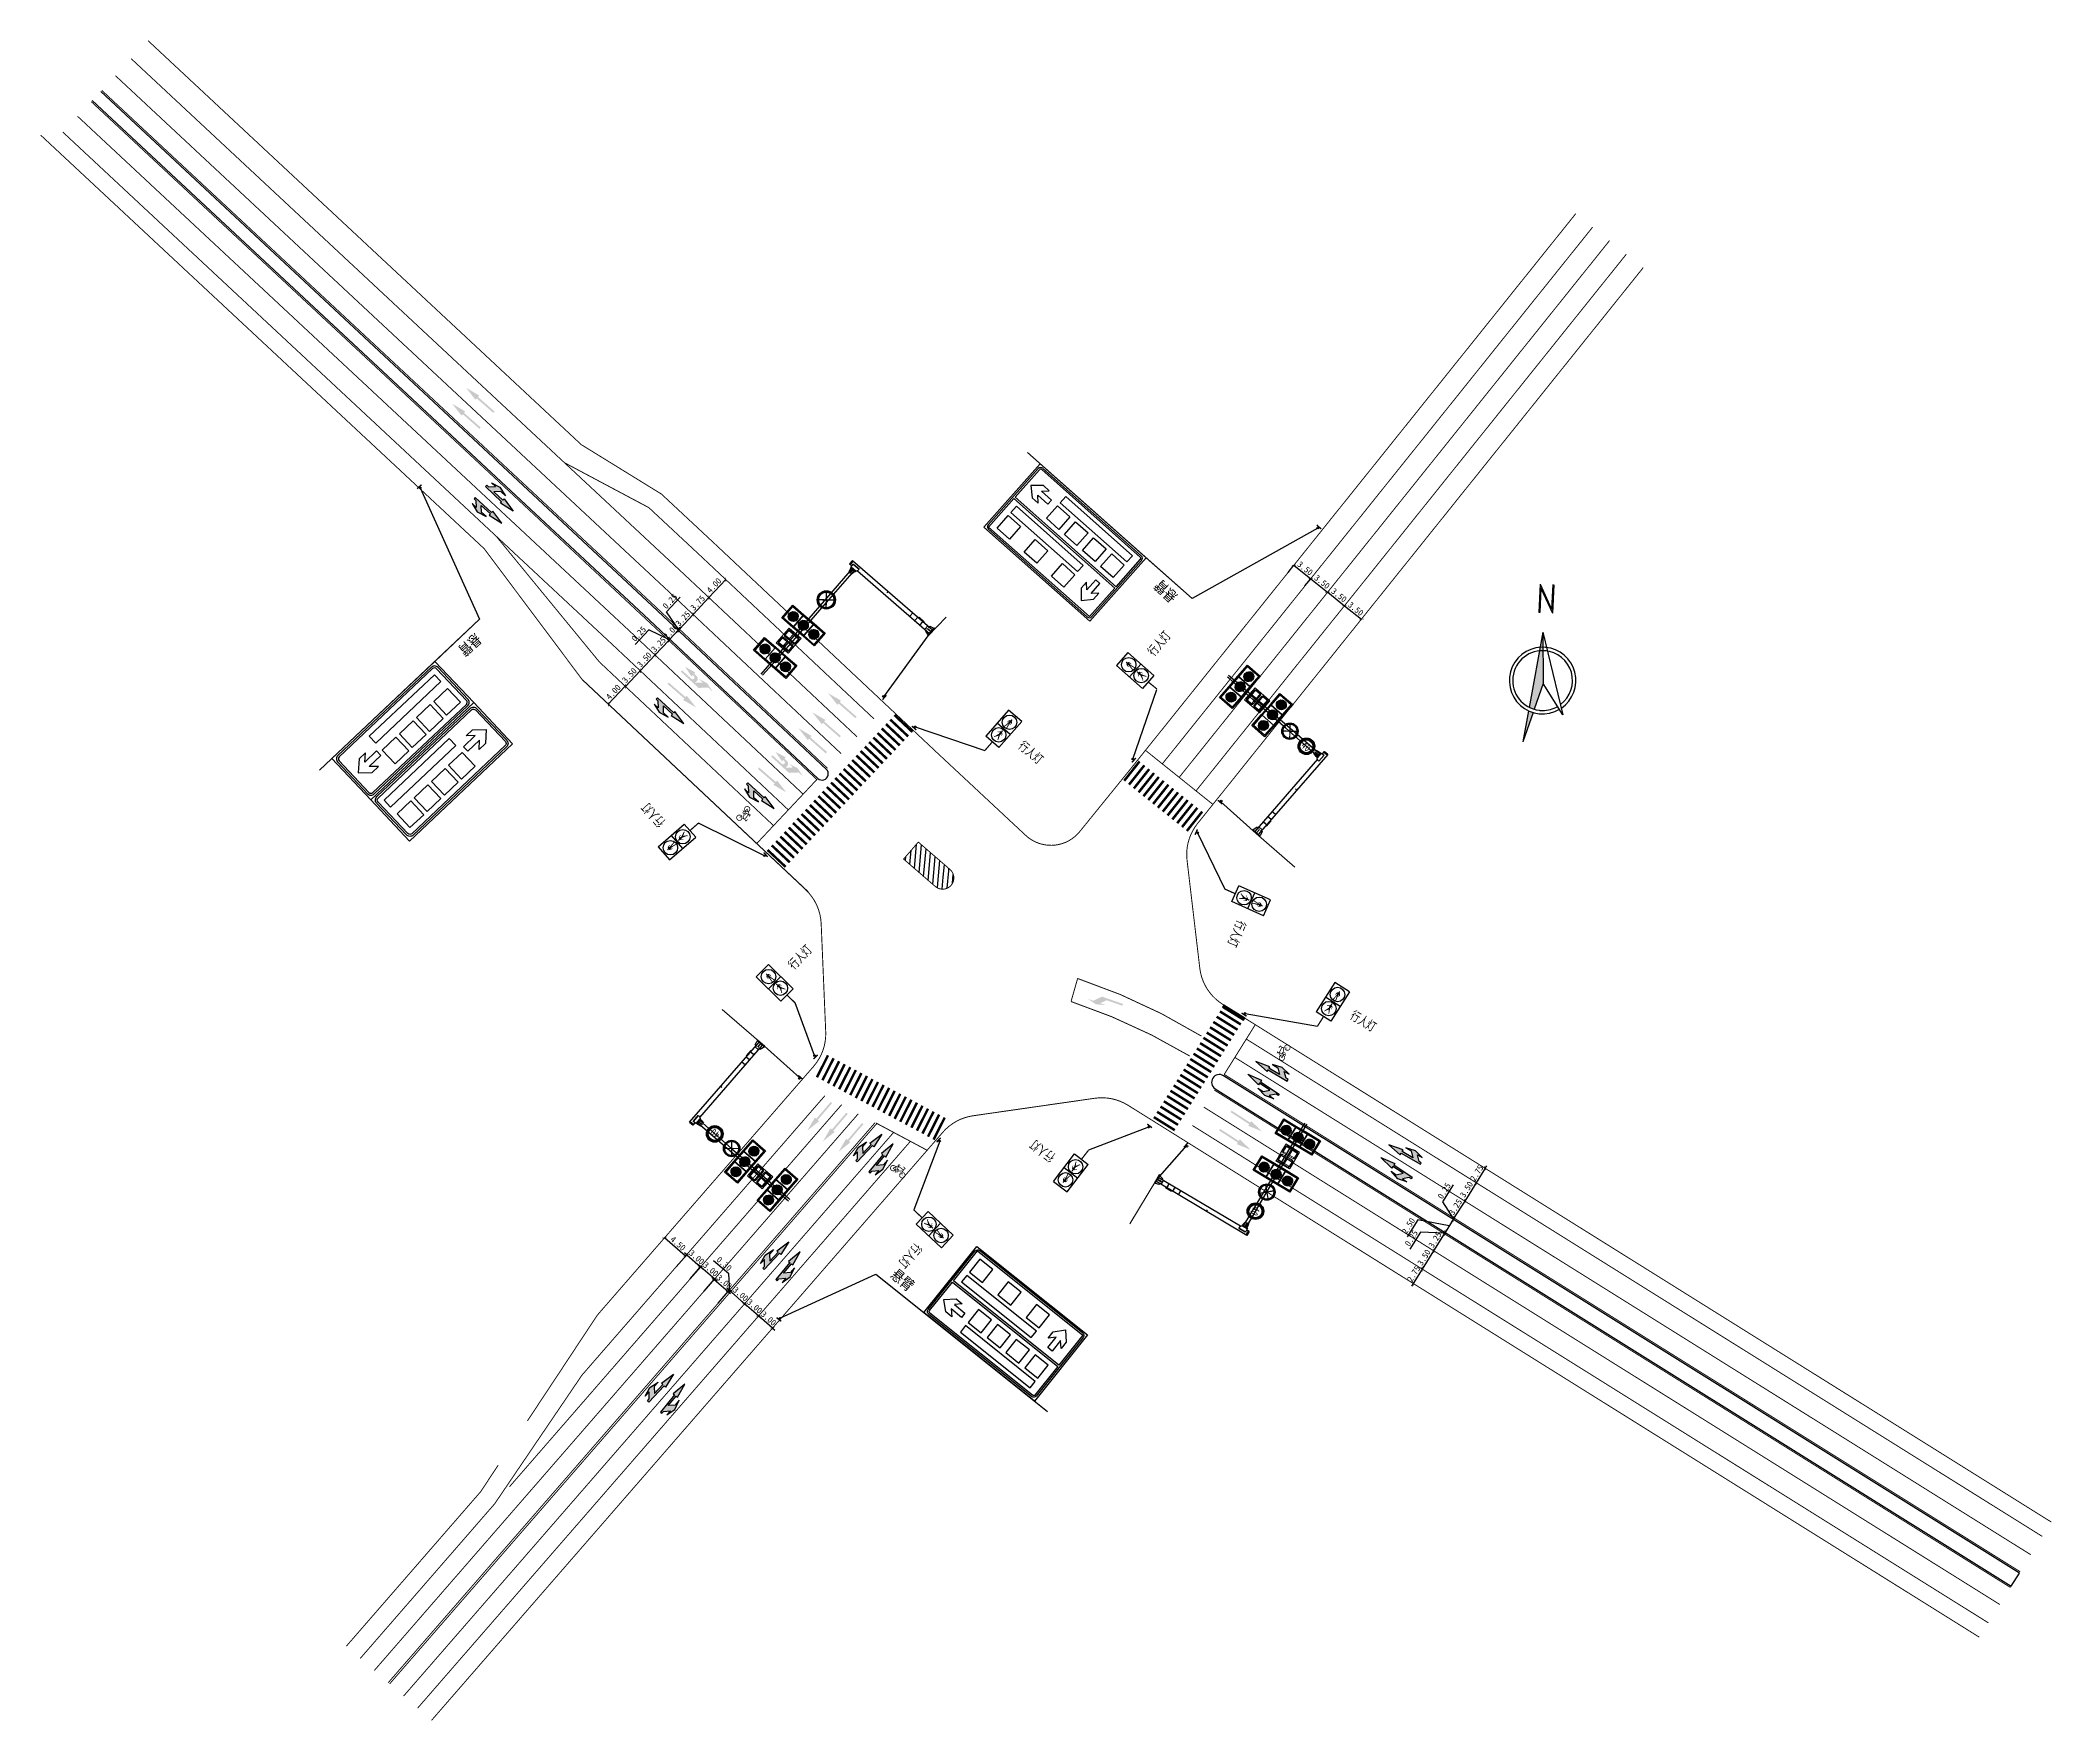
# Model space of a CAD drawing. Header units: millimetres. Extents: x 67532 to 67858, y 50657 to 50929.
import ezdxf

# ---------------------------------------------------------------- set-up
doc = ezdxf.new("R2010")
doc.units = ezdxf.units.MM
doc.linetypes.add('DASHDOT', pattern=[25.4, 12.7, -6.35, 0, -6.35])
doc.linetypes.add('JTSS01', pattern=[6, 2, -4])
for name, color, linetype in [('@-交通信号', 7, 'Continuous'), ('@-交通标志', 7, 'Continuous'), ('@-交通设施', 7, 'Continuous'), ('@-地面图案', 7, 'Continuous'), ('@-指北针1', 7, 'Continuous'), ('@-标注', 7, 'Continuous'), ('@-路面标线', 7, 'Continuous'), ('@-路面边线', 7, 'Continuous'), ('@-辅助设计', 4, 'Continuous'), ('RD-中线', 1, 'DASHDOT')]:
    doc.layers.add(name, color=color, linetype=linetype)
doc.layers.add('@-道路标线', color=7, linetype='Continuous', lineweight=0)
doc.styles.add('--黑体', font='simhei.ttf')
doc.styles.add('-黑体', font='simhei.ttf', dxfattribs={"width": 0.8})
doc.styles.add('宋体', font='')
doc.styles.add('标线文字样式', font='simhei.ttf')
doc.styles.get('宋体').set_extended_font_data('SimSun')
doc.dimstyles.new('标志标注', dxfattribs={"dimtxt": 1, "dimasz": 0.5, "dimexe": 0, "dimexo": 0, "dimgap": 0.25, "dimtad": 1, "dimzin": 0, "dimdsep": 46, "dimtxsty": '--黑体', "dimblk": 'ARCHTICK', "dimcen": 0.09, "dimadec": 0, "dimazin": 0, "dimtfac": 1, "dimtix": 1, "dimtmove": 1, "dimatfit": 0, "dimfxl": 1, "dimtolj": 1, "dimtzin": 0, "dimarcsym": 0})

msp = doc.modelspace()

# ---------------------------------------------------------------- texts
at = {"layer": '@-交通信号', "style": '宋体', "width": 0.7}
for rotation, p in [(49.76961, (67712.205, 50829.608, 31.077)), (320.11603, (67690.146, 50814.949, 31.077)), (132.47771, (67633.141, 50802.864, 31.077)), (247.40879, (67725.819, 50787.058)), (46.52399, (67653.918, 50778.849)), (328.8775, (67743.893, 50771.095, 36.314)), (143.42141, (67696.364, 50748.833)), (228.17245, (67673.667, 50734.681, 31.077))]:
    msp.add_text('行人灯', height=1.5, rotation=rotation, dxfattribs=at).set_placement(p)
at = {"layer": '@-交通标志', "style": '-黑体', "width": 0.8}
for rotation, p in [(136.84082, (67716.207, 50839.514)), (221.76234, (67602.315, 50833.533)), (319.72978, (67669.426, 50729.242))]:
    msp.add_text('悬臂', height=1.8, rotation=rotation, dxfattribs=at).set_placement(p)
at = {"layer": '@-交通标志', "color": 7, "attachment_point": 8, "style": '标线文字样式'}
for s, insert, char_height, rotation in [('\\W0.6667;4', (67736.221, 50814.824, 268.157), 1.2443, 320.38003), ('{\\W0.666667;0}', (67736.781, 50814.362, 268.157), 1.24427, 320.38003), ('{\\W0.666667;0}', (67641.21, 50753.057, -26.432), 1.24427, 142.1505), ('\\W0.6667;4', (67641.783, 50752.612, -26.432), 1.2443, 142.1505), ('{\\W0.666667;0}', (67727.915, 50739.784, -26.432), 1.24427, 242.03972), ('\\W0.6667;4', (67728.255, 50740.426, -26.432), 1.2443, 242.03972)]:
    msp.add_mtext(s, dxfattribs=dict(at, insert=insert, char_height=char_height, rotation=rotation))

# ---------------------------------------------------------------- blocks, each defined once
blk = doc.blocks.new('*U2')
at = {"layer": '@-路面边线'}
h = blk.add_hatch(color=256, dxfattribs=at)
h.dxf.hatch_style = 1
h.paths.add_polyline_path([(0, 0), (0, -4), (0.4, -4), (0.4, 0)])
blk = doc.blocks.new('*U3')
at = {"layer": '@-路面边线', "color": 0, "linetype": 'ByBlock', "lineweight": -2, "transparency": 16777216, "rotation": 238.0000000000107}
for p in [(67725.35, 50768.5), (67725.89, 50769.35), (67726.42, 50770.21), (67726.96, 50771.07), (67723.21, 50765.07), (67723.75, 50765.93), (67724.28, 50766.78), (67724.82, 50767.64), (67721.61, 50762.5), (67722.14, 50763.36), (67722.68, 50764.21), (67719.47, 50759.07), (67720, 50759.93), (67720.54, 50760.79), (67721.07, 50761.64), (67717.33, 50755.65), (67717.86, 50756.51), (67718.4, 50757.36), (67718.93, 50758.22), (67715.72, 50753.08), (67716.25, 50753.94), (67716.79, 50754.79)]:
    blk.add_blockref('*U2', p, dxfattribs=at)
blk = doc.blocks.new('*U4')
at = {"layer": '@-路面边线'}
h = blk.add_hatch(color=256, dxfattribs=at)
h.dxf.hatch_style = 1
h.paths.add_polyline_path([(0.19, -4.01), (0.1, -0.01), (-0.3, -0.02), (-0.21, -4.02)])
blk = doc.blocks.new('*U5')
at = {"layer": '@-路面边线', "color": 0, "linetype": 'ByBlock', "lineweight": -2, "transparency": 16777216}
for p, rotation in [((67657.54, 50761.51), 151.8981054783605), ((67658.44, 50761.03), 151.89810547837), ((67659.34, 50760.55), 151.8981054783605), ((67660.24, 50760.07), 151.89810547837), ((67661.14, 50759.59), 151.89810547837), ((67662.04, 50759.11), 151.89810547837), ((67662.94, 50758.63), 151.8981054783605), ((67663.84, 50758.15), 151.8981054783605), ((67664.74, 50757.67), 151.8981054783605), ((67665.64, 50757.19), 151.8981054783605), ((67666.54, 50756.71), 151.8981054783605), ((67667.44, 50756.23), 151.8981054783605), ((67668.34, 50755.75), 151.8981054783605), ((67669.24, 50755.27), 151.8981054783605), ((67670.14, 50754.79), 151.8981054783605), ((67671.04, 50754.31), 151.8981054783605), ((67671.94, 50753.83), 151.8981054783605), ((67672.84, 50753.35), 151.8981054783605), ((67673.74, 50752.87), 151.8981054783605), ((67674.64, 50752.39), 151.8981054783605), ((67675.54, 50751.9), 151.8981054783605), ((67676.44, 50751.42), 151.8981054783605)]:
    blk.add_blockref('*U4', p, dxfattribs=dict(at, rotation=rotation))
blk = doc.blocks.new('*U6')
at = {"layer": '@-路面边线'}
h = blk.add_hatch(color=256, dxfattribs=at)
h.dxf.hatch_style = 1
h.paths.add_polyline_path([(0.67, -4), (0.67, 0), (0.27, 0), (0.27, -4)])
blk = doc.blocks.new('*U7')
at = {"layer": '@-辅助设计', "color": 0, "linetype": 'ByBlock', "lineweight": -2, "transparency": 16777216, "rotation": 46.77617925175108}
for p in [(67669.19, 50819.1), (67669.87, 50819.83), (67666.45, 50816.19), (67667.13, 50816.92), (67667.82, 50817.65), (67668.5, 50818.37), (67663.02, 50812.54), (67663.71, 50813.27), (67664.39, 50814), (67665.08, 50814.73), (67665.76, 50815.46), (67660.29, 50809.63), (67660.97, 50810.36), (67661.65, 50811.09), (67662.34, 50811.82), (67656.86, 50805.99), (67657.55, 50806.71), (67658.23, 50807.44), (67658.92, 50808.17), (67659.6, 50808.9), (67654.12, 50803.07), (67654.81, 50803.8), (67655.49, 50804.53), (67656.18, 50805.26), (67650.7, 50799.43), (67651.38, 50800.16), (67652.07, 50800.89), (67652.75, 50801.61), (67653.44, 50802.34), (67649.33, 50797.97), (67650.01, 50798.7)]:
    blk.add_blockref('*U6', p, dxfattribs=at)
blk = doc.blocks.new('*U8')
at = {"layer": '@-路面边线'}
h = blk.add_hatch(color=256, dxfattribs=at)
h.dxf.hatch_style = 1
h.paths.add_polyline_path([(0.4, 4), (0.42, 0), (0.82, 0), (0.8, 4)])
blk = doc.blocks.new('*U9')
at = {"layer": '@-辅助设计', "color": 0, "linetype": 'ByBlock', "lineweight": -2, "transparency": 16777216}
for p, rotation in [((67710.39, 50812.27), 141.2806203995582), ((67711.17, 50811.64), 141.2806203995582), ((67711.95, 50811.02), 141.2806203995582), ((67712.73, 50810.39), 141.2806203995582), ((67713.51, 50809.76), 141.2806203995608), ((67714.29, 50809.14), 141.2806203995582), ((67715.07, 50808.51), 141.2806203995582), ((67715.85, 50807.89), 141.2806203995582), ((67716.63, 50807.26), 141.2806203995582), ((67717.41, 50806.64), 141.2806203995582), ((67718.19, 50806.01), 141.2806203995608), ((67718.97, 50805.39), 141.2806203995582), ((67719.75, 50804.76), 141.2806203995582), ((67720.54, 50804.14), 141.2806203995582)]:
    blk.add_blockref('*U8', p, dxfattribs=dict(at, rotation=rotation))
blk = doc.blocks.new('6米直行加右转')
at = {"layer": '@-地面图案'}
blk.add_hatch(color=256, dxfattribs=at).paths.add_polyline_path([(1.6, -0.15), (3.6, -0.15), (3.6, -0.45), (6, 0), (3.6, 0.45), (3.6, 0.15), (0, 0.15), (0, -0.15), (0.4, -0.15), (1.2, -0.95), (0.3, -0.95), (1.8, -1.35), (3.4, -0.95), (2.4, -0.95)])
at = {"layer": '@-地面图案', "linetype": 'Continuous'}
blk.add_lwpolyline([(1.8, -1.35), (3.4, -0.95), (2.4, -0.95), (1.6, -0.15), (3.6, -0.15), (3.6, -0.45), (6, 0), (3.6, 0.45), (3.6, 0.15), (0, 0.15), (0, -0.15), (0.4, -0.15), (1.2, -0.95), (0.3, -0.95)], close=True, dxfattribs=at)
blk = doc.blocks.new('A$C4D5C2BD2')
at = {"layer": '@-交通信号', "linetype": 'ByBlock', "lineweight": -3}
h = blk.add_hatch(color=14, dxfattribs=at)
edge = h.paths.add_edge_path()
edge.add_line((0.98, 0.31), (0.9, 0.53))
edge.add_line((0.9, 0.53), (0, 0.22))
edge.add_line((0, 0.22), (0.08, 0))
edge.add_line((0.08, 0), (0.98, 0.31))
blk.add_hatch(color=14, dxfattribs=at).paths.add_polyline_path([(0.56, 0.51, 1), (0.29, 0.51, 1)])
at = {"layer": '@-交通信号', "color": 14}
blk.add_circle((0.42, 0.51, 363.65), 0.132, dxfattribs=at)
blk = doc.blocks.new('A$C3CD052C4')
at = {"layer": '@-交通信号'}
h = blk.add_hatch(color=256, dxfattribs=at)
h.paths.add_polyline_path([(0.2, 4.36), (0.3, 4.18), (0.32, 3.93), (0.38, 3.97), (0.4, 4.28), (0.28, 4.55), (0.12, 4.59), (0.14, 4.65), (0.16, 4.72), (0.14, 4.78), (0.1, 4.81), (0.04, 4.83), (-0.01, 4.81), (-0.06, 4.78), (-0.07, 4.72), (-0.05, 4.65), (-0.03, 4.59), (-0.19, 4.55), (-0.32, 4.28), (-0.3, 3.97), (-0.23, 3.93), (-0.22, 4.18), (-0.11, 4.36), (-0.11, 3.97), (-0.23, 3.27), (-0.28, 3.26), (-0.29, 3.19), (-0.11, 3.19), (0.04, 3.97), (0.2, 3.19), (0.38, 3.19), (0.36, 3.26), (0.32, 3.27), (0.2, 3.97)])
h.paths.add_polyline_path([(-0.06, 1.64), (-0.35, 0.92), (-0.46, 0.92), (-0.48, 0.89), (-0.31, 0.78), (0.08, 1.4), (0.39, 0.86), (0.36, 0.82), (0.36, 0.8), (0.41, 0.78), (0.51, 0.86), (0.2, 1.64), (0.22, 2.02), (0.37, 1.86), (0.41, 1.6), (0.47, 1.64), (0.44, 1.95), (0.3, 2.15), (0.13, 2.21), (0.13, 2.25, 0.207228), (0.13, 2.45, 0.071106), (0.12, 2.47, 0.097589), (0.1, 2.48, 0.022233), (0.08, 2.49, 0.040799), (0.07, 2.49, 0.045979), (0.05, 2.5, 0.036358), (0.01, 2.49, 0.028309), (-0.01, 2.49, 0.024691), (-0.03, 2.48, 0.079385), (-0.06, 2.47, 0.12435), (-0.07, 2.45, 0.081145), (-0.07, 2.44, 0.069556), (-0.07, 2.41, 0.00473), (-0.07, 2.4, 0.009011), (-0.07, 2.4, 0.057142), (-0.06, 2.38, -0.068241), (-0.06, 2.37, -0.124353), (-0.06, 2.35, 0.089456), (-0.06, 2.32, 0.014819), (-0.06, 2.3, -0.022419), (-0.06, 2.28, 0.042847), (-0.06, 2.27, 0.182875), (-0.05, 2.26, 0.101619), (-0.05, 2.26, 0.029922), (0, 2.25), (0, 2.2), (-0.11, 2.18), (-0.18, 2.09), (-0.29, 1.94), (-0.33, 1.9), (-0.51, 1.79), (-0.45, 1.75), (-0.26, 1.85), (-0.22, 1.88), (-0.11, 2.02)])
for p, q in [((-1.4, 5.61), (-1.4, 0)), ((1.4, 5.61), (-1.4, 5.61)), ((1.4, 5.61), (1.4, 0)), ((1.4, 2.8), (-1.4, 2.8)), ((1.4, 0), (-1.4, 0))]:
    blk.add_line(p, q, dxfattribs=at)
at = {"layer": '@-交通信号', "color": 1}
blk.add_circle((0, 4.21), 1.17, dxfattribs=at)
at = {"layer": '@-交通信号', "color": 3}
blk.add_circle((0.02, 1.53), 1.17, dxfattribs=at)
blk = doc.blocks.new('A$C42B20481')
at = {"layer": '@-交通信号', "linetype": 'ByBlock', "lineweight": -3}
for points in [[(0.13, 0, 1), (-0.13, 0, 1)], [(0.46, -0.37), (0.46, -0.14), (-0.5, -0.14), (-0.5, -0.37)]]:
    blk.add_hatch(color=14, dxfattribs=at).paths.add_polyline_path(points)
at = {"layer": '@-交通信号', "color": 14}
blk.add_circle((0, 0), 0.132, dxfattribs=at)
blk = doc.blocks.new('A$C5D3B22B4')
at = {"layer": '@-交通信号'}
for p, q in [((-19.02, 16.37), (-19.33, 16.37)), ((-13.86, 16.38), (-19.02, 16.37)), ((-6.76, 16.4), (-13.86, 16.38)), ((0.12, 16.44), (-6.76, 16.4)), ((-0.02, 16.63), (-0.63, 16.5)), ((-0.63, 16.5), (-0.63, 16.44)), ((0.12, 16.63), (-0.02, 16.63)), ((0.12, 16.7), (0.12, 15.69)), ((0.12, 16.7), (0.25, 16.7)), ((0.18, 16.7), (0.18, 15.69)), ((0.25, 16.7), (0.81, 16.76)), ((0.25, 16.7), (0.25, 15.69)), ((0.44, 17.24), (1.18, 17.24)), ((0.44, 17.24), (0.44, 16.72)), ((1.18, 17.07), (0.44, 17.07)), ((1.11, 17.24), (0.51, 17.24)), ((1.11, 17.24), (0.51, 17.24)), ((0.51, 17.24), (0.51, 17.24)), ((0.51, 17.24), (0.51, 17.24)), ((0.51, 17.24), (0.51, 17.24)), ((0.81, 16.76), (0.81, 15.51)), ((0.81, 15.51), (0.81, 16.69)), ((1.18, 17.24), (1.18, 0.08)), ((-19.02, 16.02), (-19.29, 16.02)), ((-13.85, 16), (-19.02, 16.02)), ((-6.76, 15.99), (-13.85, 16)), ((0.12, 15.96), (-6.76, 15.99)), ((-0.63, 16.22), (-0.63, 16.18)), ((-0.63, 16.22), (0.12, 16.22)), ((-0.63, 16.18), (0.12, 16.18)), ((-0.63, 15.96), (-0.63, 15.91)), ((-0.02, 15.77), (-0.63, 15.91)), ((0.12, 15.77), (-0.02, 15.77)), ((0.12, 15.69), (0.25, 15.69)), ((0.51, 15.5), (0.25, 15.69)), ((0.44, 15.56), (0.44, 0.08)), ((0.51, 15.5), (0.81, 15.5)), ((0.89, 9.58), (1.22, 9.58)), ((0.89, 9.58), (1.21, 9.58)), ((1.18, 4.32), (0.44, 4.32)), ((0, 0.08), (1.62, 0.08)), ((0, 0.08), (0, 0)), ((0, 0), (1.62, 0)), ((0.28, 0.82), (0.12, 0.22)), ((0.12, 0.22), (0.12, 0.08)), ((0.37, 0.82), (0.28, 0.82)), ((0.44, 0.81), (0.35, 0.81)), ((0.44, 0.82), (0.36, 0.82)), ((0.38, 0.81), (0.44, 0.81)), ((1.18, 3.24), (0.44, 3.24)), ((1.03, 2.16), (0.44, 2.16)), ((1.18, 2.16), (0.44, 2.16)), ((1.18, 2.16), (0.44, 2.16)), ((1.03, 2.16), (0.44, 2.16)), ((1.18, 1.08), (0.44, 1.08)), ((0.71, 0.82), (0.75, 0.82)), ((0.71, 0.81), (0.75, 0.81)), ((0.79, 0.82), (0.79, 0.08)), ((0.79, 0.82), (0.83, 0.82)), ((0.83, 0.82), (0.83, 0.08)), ((1.03, 0.81), (1.08, 0.81)), ((1.18, 3.07), (1.3, 3.07)), ((1.18, 1.94), (1.3, 1.94)), ((1.18, 0.82), (1.28, 0.82)), ((1.18, 0.81), (1.29, 0.81)), ((1.25, 0.82), (1.36, 0.82)), ((1.3, 3.07), (1.3, 1.94)), ((1.36, 0.82), (1.52, 0.22)), ((1.52, 0.22), (1.52, 0.08)), ((1.62, 0.08), (1.62, 0))]:
    blk.add_line(p, q, dxfattribs=at)
blk = doc.blocks.new('A$C2B1B455F')
at = {"layer": '@-交通信号'}
h = blk.add_hatch(color=256, dxfattribs=at)
h.paths.add_polyline_path([(0, 2.31), (0, 0.73), (0, -0.73), (0, -2.31), (-1.82, -2.31), (-1.82, -0.73), (-1.82, 0.73), (-1.82, 2.31)])
h.paths.add_polyline_path([(-0.11, 2.2), (-0.11, 0.73), (-0.11, -0.73), (-0.11, -2.2), (-1.71, -2.2), (-1.71, -0.73), (-1.71, 0.73), (-1.71, 2.2)], flags=16)
for p, q in [((-1.82, 0.73), (-1.82, 2.31)), ((-1.82, 2.31), (0, 2.31)), ((-1.71, 0.73), (-1.71, 2.2)), ((-1.71, 2.2), (-0.11, 2.2)), ((-0.11, 2.2), (-0.11, 0.73)), ((0, 2.31), (0, 0.73)), ((-1.82, -0.73), (-1.82, 0.73)), ((-1.71, 0.73), (-0.11, 0.73)), ((-1.71, -0.73), (-1.71, 0.73)), ((-0.11, 0.73), (-1.71, 0.73)), ((-1.28, 1.47), (-1.38, 1.56)), ((-1.29, 1.47), (-1.38, 1.55)), ((-0.9, 0.99), (-1.38, 1.47)), ((-0.91, 0.98), (-1.38, 1.46)), ((-0.92, 0.98), (-1.38, 1.45)), ((-0.93, 0.99), (-1.38, 1.44)), ((-0.94, 0.99), (-1.38, 1.43)), ((-0.96, 0.99), (-1.38, 1.41)), ((-0.97, 0.99), (-1.38, 1.4)), ((-0.99, 0.99), (-1.38, 1.38)), ((-1.28, 0.03), (-1.38, 0.12)), ((-1.29, 0.03), (-1.38, 0.11)), ((-1.3, 0.03), (-1.38, 0.1)), ((-1.32, 0.03), (-1.38, 0.09)), ((-1.33, 0.03), (-1.38, 0.08)), ((-1.34, 0.03), (-1.38, 0.07)), ((-1.35, 0.03), (-1.38, 0.06)), ((-1.36, 0.03), (-1.38, 0.05)), ((-1.38, 0.03), (-1.38, 0.03)), ((-0.9, -0.45), (-1.38, 0.03)), ((-0.91, -0.46), (-1.38, 0.02)), ((-0.92, -0.46), (-1.38, 0.01)), ((-1.23, 1.47), (-1.37, 1.6)), ((-1.24, 1.47), (-1.37, 1.59)), ((-1.26, 1.47), (-1.37, 1.58)), ((-1.27, 1.47), (-1.37, 1.57)), ((-1, 0.99), (-1.37, 1.37)), ((-1.02, 1), (-1.37, 1.35)), ((-1.03, 1), (-1.37, 1.34)), ((-1.23, 0.03), (-1.37, 0.16)), ((-1.24, 0.03), (-1.37, 0.15)), ((-1.26, 0.03), (-1.37, 0.14)), ((-1.27, 0.03), (-1.37, 0.13)), ((-1.2, 1.47), (-1.36, 1.63)), ((-1.21, 1.47), (-1.36, 1.62)), ((-1.22, 1.47), (-1.36, 1.61)), ((-0.9, 1), (-1.36, 1.47)), ((-1.05, 1.01), (-1.36, 1.32)), ((-1.07, 1.01), (-1.36, 1.3)), ((-1.2, 0.03), (-1.36, 0.19)), ((-1.21, 0.03), (-1.36, 0.18)), ((-1.22, 0.03), (-1.36, 0.17)), ((-0.9, -0.44), (-1.36, 0.03)), ((-1.16, 1.47), (-1.35, 1.65)), ((-1.17, 1.47), (-1.35, 1.65)), ((-1.18, 1.47), (-1.35, 1.64)), ((-0.9, 1.02), (-1.35, 1.47)), ((-1.09, 1.02), (-1.35, 1.28)), ((-1.16, 0.03), (-1.35, 0.21)), ((-1.17, 0.03), (-1.35, 0.2)), ((-1.18, 0.03), (-1.35, 0.2)), ((-0.9, -0.43), (-1.35, 0.03)), ((-1.12, 1.47), (-1.34, 1.68)), ((-1.14, 1.47), (-1.34, 1.67)), ((-1.15, 1.47), (-1.34, 1.66)), ((-0.9, 1.03), (-1.34, 1.47)), ((-1.11, 1.03), (-1.34, 1.26)), ((-1.12, 0.03), (-1.34, 0.24)), ((-1.14, 0.03), (-1.34, 0.23)), ((-1.15, 0.03), (-1.34, 0.22)), ((-0.9, -0.41), (-1.34, 0.03)), ((-1.1, 1.47), (-1.33, 1.7)), ((-1.11, 1.47), (-1.33, 1.69)), ((-0.9, 1.04), (-1.33, 1.47)), ((-1.13, 1.04), (-1.33, 1.23)), ((-1.1, 0.03), (-1.33, 0.25)), ((-1.11, 0.03), (-1.33, 0.25)), ((-0.9, -0.4), (-1.33, 0.03)), ((-1.08, 1.47), (-1.32, 1.71)), ((-1.09, 1.47), (-1.32, 1.7)), ((-0.9, 1.05), (-1.32, 1.47)), ((-1.08, 0.03), (-1.32, 0.27)), ((-1.09, 0.03), (-1.32, 0.26)), ((-0.9, -0.39), (-1.32, 0.03)), ((-1.04, 1.47), (-1.31, 1.73)), ((-1.05, 1.47), (-1.31, 1.73)), ((-1.06, 1.47), (-1.31, 1.72)), ((-1.16, 1.06), (-1.31, 1.21)), ((-1.04, 0.03), (-1.31, 0.29)), ((-1.05, 0.03), (-1.31, 0.28)), ((-1.06, 0.03), (-1.31, 0.28)), ((-1.02, 1.47), (-1.3, 1.75)), ((-1.03, 1.47), (-1.3, 1.74)), ((-0.9, 1.06), (-1.3, 1.47)), ((-1.02, 0.03), (-1.3, 0.31)), ((-1.03, 0.03), (-1.3, 0.3)), ((-0.9, -0.38), (-1.3, 0.03)), ((-0.99, 1.47), (-1.29, 1.76)), ((-1, 1.47), (-1.29, 1.75)), ((-0.9, 1.08), (-1.29, 1.47)), ((-0.99, 0.03), (-1.29, 0.32)), ((-1, 0.03), (-1.29, 0.31)), ((-0.9, -0.36), (-1.29, 0.03)), ((-0.98, 1.47), (-1.28, 1.77)), ((-0.9, 1.09), (-1.28, 1.47)), ((-0.98, 0.03), (-1.28, 0.33)), ((-0.9, -0.35), (-1.28, 0.03)), ((-0.96, 1.47), (-1.27, 1.78)), ((-0.97, 1.47), (-1.27, 1.77)), ((-0.9, 1.1), (-1.27, 1.47)), ((-1.21, 1.09), (-1.27, 1.16)), ((-0.96, 0.03), (-1.27, 0.34)), ((-0.97, 0.03), (-1.27, 0.33)), ((-0.9, -0.34), (-1.27, 0.03)), ((-0.93, 1.47), (-1.26, 1.79)), ((-0.94, 1.47), (-1.26, 1.79)), ((-0.9, 1.11), (-1.26, 1.47)), ((-0.93, 0.03), (-1.26, 0.35)), ((-0.94, 0.03), (-1.26, 0.35)), ((-0.9, -0.33), (-1.26, 0.03)), ((-0.91, 1.47), (-1.25, 1.81)), ((-0.92, 1.47), (-1.25, 1.8)), ((-0.91, 0.03), (-1.25, 0.36)), ((-0.92, 0.03), (-1.25, 0.36)), ((-0.9, 1.47), (-1.24, 1.81)), ((-0.9, 1.12), (-1.24, 1.47)), ((-0.9, 0.03), (-1.24, 0.37)), ((-0.9, -0.32), (-1.24, 0.03)), ((-0.9, 1.5), (-1.23, 1.82)), ((-0.9, 1.49), (-1.23, 1.82)), ((-0.9, 1.14), (-1.23, 1.47)), ((-0.9, 0.06), (-1.23, 0.38)), ((-0.9, 0.04), (-1.23, 0.38)), ((-0.9, -0.3), (-1.23, 0.03)), ((-0.9, 1.51), (-1.22, 1.83)), ((-0.9, 1.15), (-1.22, 1.47)), ((-0.9, 0.07), (-1.22, 0.39)), ((-0.9, -0.29), (-1.22, 0.03)), ((-0.9, 1.53), (-1.21, 1.84)), ((-0.9, 1.52), (-1.21, 1.84)), ((-0.9, 1.16), (-1.21, 1.47)), ((-0.9, 0.09), (-1.21, 0.4)), ((-0.9, 0.08), (-1.21, 0.39)), ((-0.9, -0.28), (-1.21, 0.03)), ((-0.9, 1.55), (-1.2, 1.85)), ((-0.9, 1.17), (-1.2, 1.47)), ((-0.9, 0.1), (-1.2, 0.4)), ((-0.9, -0.27), (-1.2, 0.03)), ((-0.9, 1.57), (-1.19, 1.86)), ((-0.9, 1.56), (-1.19, 1.85)), ((-0.9, 0.13), (-1.19, 0.42)), ((-0.9, 0.12), (-1.19, 0.41)), ((-0.9, 1.58), (-1.18, 1.86)), ((-0.9, 1.19), (-1.18, 1.47)), ((-0.9, 0.14), (-1.18, 0.42)), ((-0.9, -0.26), (-1.18, 0.03)), ((-0.9, 1.61), (-1.17, 1.87)), ((-0.9, 1.59), (-1.17, 1.87)), ((-0.9, 1.2), (-1.17, 1.47)), ((-0.9, 0.17), (-1.17, 0.43)), ((-0.9, 0.15), (-1.17, 0.43)), ((-0.9, -0.24), (-1.17, 0.03)), ((-0.9, 1.62), (-1.16, 1.88)), ((-0.9, 1.21), (-1.16, 1.47)), ((-0.9, 0.18), (-1.16, 0.43)), ((-0.9, -0.23), (-1.16, 0.03)), ((-0.9, 1.63), (-1.15, 1.88)), ((-0.9, 1.22), (-1.15, 1.47)), ((-0.9, 0.19), (-1.15, 0.44)), ((-0.9, -0.22), (-1.15, 0.03)), ((-0.9, 1.66), (-1.14, 1.89)), ((-0.9, 1.64), (-1.14, 1.89)), ((-0.9, 1.23), (-1.14, 1.47)), ((-0.9, 0.21), (-1.14, 0.45)), ((-0.9, 0.2), (-1.14, 0.44)), ((-0.9, -0.21), (-1.14, 0.03)), ((-0.9, 1.67), (-1.13, 1.89)), ((-0.9, 0.23), (-1.13, 0.45)), ((-0.9, 1.68), (-1.12, 1.9)), ((-0.9, 1.25), (-1.12, 1.47)), ((-0.9, 0.24), (-1.12, 0.46)), ((-0.9, -0.2), (-1.12, 0.03)), ((-0.9, 1.69), (-1.11, 1.9)), ((-0.9, 1.26), (-1.11, 1.47)), ((-0.9, 0.25), (-1.11, 0.46)), ((-0.9, -0.18), (-1.11, 0.03)), ((-0.9, 1.72), (-1.1, 1.91)), ((-0.9, 1.7), (-1.1, 1.91)), ((-0.9, 1.27), (-1.1, 1.47)), ((-0.9, 0.27), (-1.1, 0.47)), ((-0.9, 0.26), (-1.1, 0.46)), ((-0.9, -0.17), (-1.1, 0.03)), ((-0.9, 1.73), (-1.09, 1.91)), ((-0.9, 1.28), (-1.09, 1.47)), ((-0.9, 0.29), (-1.09, 0.47)), ((-0.9, -0.16), (-1.09, 0.03)), ((-0.9, 1.74), (-1.08, 1.92)), ((-0.9, 1.29), (-1.08, 1.47)), ((-0.9, 0.3), (-1.08, 0.48)), ((-0.9, -0.15), (-1.08, 0.03)), ((-0.9, 1.75), (-1.07, 1.92)), ((-0.9, 0.31), (-1.07, 0.48)), ((-0.9, 1.76), (-1.06, 1.92)), ((-0.9, 1.31), (-1.06, 1.47)), ((-0.9, 0.32), (-1.06, 0.48)), ((-0.9, -0.14), (-1.06, 0.03)), ((-0.9, 1.78), (-1.05, 1.93)), ((-0.9, 1.32), (-1.05, 1.47)), ((-0.9, 0.33), (-1.05, 0.48)), ((-0.9, -0.12), (-1.05, 0.03)), ((-0.9, 1.79), (-1.04, 1.93)), ((-0.9, 1.33), (-1.04, 1.47)), ((-0.9, 0.35), (-1.04, 0.49)), ((-0.9, -0.11), (-1.04, 0.03)), ((-0.9, 1.8), (-1.03, 1.93)), ((-0.9, 1.34), (-1.03, 1.47)), ((-0.9, 0.36), (-1.03, 0.49)), ((-0.9, -0.1), (-1.03, 0.03)), ((-0.9, 1.82), (-1.02, 1.94)), ((-0.9, 1.81), (-1.02, 1.93)), ((-0.9, 1.35), (-1.02, 1.47)), ((-0.9, 0.38), (-1.02, 0.5)), ((-0.9, 0.37), (-1.02, 0.49)), ((-0.9, -0.09), (-1.02, 0.03)), ((-0.9, 1.84), (-1.01, 1.94)), ((-0.9, 0.39), (-1.01, 0.5)), ((-0.9, 1.85), (-1, 1.94)), ((-0.9, 1.37), (-1, 1.47)), ((-0.9, 0.41), (-1, 0.5)), ((-0.9, -0.08), (-1, 0.03)), ((-0.9, 1.86), (-0.99, 1.94)), ((-0.9, 1.38), (-0.99, 1.47)), ((-0.9, 0.42), (-0.99, 0.5)), ((-0.9, -0.06), (-0.99, 0.03)), ((-0.9, 1.39), (-0.98, 1.47)), ((-0.9, -0.05), (-0.98, 0.03)), ((-0.9, 1.87), (-0.97, 1.94)), ((-0.9, 1.4), (-0.97, 1.47)), ((-0.9, 0.43), (-0.97, 0.5)), ((-0.9, -0.04), (-0.97, 0.03)), ((-0.9, 1.88), (-0.96, 1.95)), ((-0.9, 1.41), (-0.96, 1.47)), ((-0.9, 0.44), (-0.96, 0.5)), ((-0.9, -0.03), (-0.96, 0.03)), ((-0.9, 1.9), (-0.95, 1.95)), ((-0.9, 0.45), (-0.95, 0.51)), ((-0.9, 1.91), (-0.94, 1.95)), ((-0.9, 1.43), (-0.94, 1.47)), ((-0.9, 0.47), (-0.94, 0.51)), ((-0.9, -0.02), (-0.94, 0.03)), ((-0.9, 1.92), (-0.93, 1.95)), ((-0.9, 1.44), (-0.93, 1.47)), ((-0.9, 0.48), (-0.93, 0.51)), ((-0.9, 0), (-0.93, 0.03)), ((-0.9, 1.93), (-0.92, 1.95)), ((-0.9, 1.45), (-0.92, 1.47)), ((-0.9, 0.49), (-0.92, 0.51)), ((-0.9, 0.01), (-0.92, 0.03)), ((-0.9, 1.94), (-0.91, 1.95)), ((-0.9, 1.46), (-0.91, 1.47)), ((-0.9, 0.5), (-0.91, 0.51)), ((-0.9, 0.02), (-0.91, 0.03)), ((-0.42, 1.47), (-0.9, 1.95)), ((-0.43, 1.47), (-0.9, 1.94)), ((-0.44, 1.47), (-0.9, 1.93)), ((-0.45, 1.47), (-0.9, 1.92)), ((-0.46, 1.47), (-0.9, 1.91)), ((-0.47, 1.47), (-0.9, 1.9)), ((-0.49, 1.47), (-0.9, 1.88)), ((-0.5, 1.47), (-0.9, 1.87)), ((-0.51, 1.47), (-0.9, 1.86)), ((-0.52, 1.47), (-0.9, 1.85)), ((-0.53, 1.47), (-0.9, 1.84)), ((-0.55, 1.47), (-0.9, 1.82)), ((-0.56, 1.47), (-0.9, 1.81)), ((-0.57, 1.47), (-0.9, 1.8)), ((-0.58, 1.47), (-0.9, 1.79)), ((-0.59, 1.47), (-0.9, 1.78)), ((-0.61, 1.47), (-0.9, 1.76)), ((-0.62, 1.47), (-0.9, 1.75)), ((-0.63, 1.47), (-0.9, 1.74)), ((-0.64, 1.47), (-0.9, 1.73)), ((-0.65, 1.47), (-0.9, 1.72)), ((-0.67, 1.47), (-0.9, 1.7)), ((-0.68, 1.47), (-0.9, 1.69)), ((-0.69, 1.47), (-0.9, 1.68)), ((-0.7, 1.47), (-0.9, 1.67)), ((-0.71, 1.47), (-0.9, 1.66)), ((-0.73, 1.47), (-0.9, 1.64)), ((-0.74, 1.47), (-0.9, 1.63)), ((-0.75, 1.47), (-0.9, 1.62)), ((-0.76, 1.47), (-0.9, 1.61)), ((-0.77, 1.47), (-0.9, 1.59)), ((-0.79, 1.47), (-0.9, 1.58)), ((-0.8, 1.47), (-0.9, 1.57)), ((-0.81, 1.47), (-0.9, 1.56)), ((-0.82, 1.47), (-0.9, 1.55)), ((-0.83, 1.47), (-0.9, 1.53)), ((-0.85, 1.47), (-0.9, 1.52)), ((-0.86, 1.47), (-0.9, 1.51)), ((-0.87, 1.47), (-0.9, 1.5)), ((-0.88, 1.47), (-0.9, 1.49)), ((-0.56, 1.13), (-0.9, 1.47)), ((-0.9, 1.47), (-0.9, 1.47)), ((-0.56, 1.12), (-0.9, 1.46)), ((-0.57, 1.12), (-0.9, 1.45)), ((-0.58, 1.11), (-0.9, 1.44)), ((-0.58, 1.11), (-0.9, 1.43)), ((-0.59, 1.1), (-0.9, 1.41)), ((-0.59, 1.09), (-0.9, 1.4)), ((-0.6, 1.09), (-0.9, 1.39)), ((-0.61, 1.08), (-0.9, 1.38)), ((-0.61, 1.08), (-0.9, 1.37)), ((-0.62, 1.07), (-0.9, 1.35)), ((-0.63, 1.07), (-0.9, 1.34)), ((-0.64, 1.06), (-0.9, 1.33)), ((-0.64, 1.06), (-0.9, 1.32)), ((-0.65, 1.05), (-0.9, 1.31)), ((-0.66, 1.05), (-0.9, 1.29)), ((-0.67, 1.05), (-0.9, 1.28)), ((-0.67, 1.04), (-0.9, 1.27)), ((-0.68, 1.04), (-0.9, 1.26)), ((-0.69, 1.03), (-0.9, 1.25)), ((-0.7, 1.03), (-0.9, 1.23)), ((-0.71, 1.03), (-0.9, 1.22)), ((-0.71, 1.02), (-0.9, 1.21)), ((-0.72, 1.02), (-0.9, 1.2)), ((-0.73, 1.02), (-0.9, 1.19)), ((-0.74, 1.01), (-0.9, 1.17)), ((-0.75, 1.01), (-0.9, 1.16)), ((-0.76, 1.01), (-0.9, 1.15)), ((-0.77, 1), (-0.9, 1.14)), ((-0.78, 1), (-0.9, 1.12)), ((-0.79, 1), (-0.9, 1.11)), ((-0.8, 1), (-0.9, 1.1)), ((-0.81, 0.99), (-0.9, 1.09)), ((-0.82, 0.99), (-0.9, 1.08)), ((-0.83, 0.99), (-0.9, 1.06)), ((-0.84, 0.99), (-0.9, 1.05)), ((-0.85, 0.99), (-0.9, 1.04)), ((-0.86, 0.99), (-0.9, 1.03)), ((-0.87, 0.99), (-0.9, 1.02)), ((-0.88, 0.98), (-0.9, 1)), ((-0.42, 0.03), (-0.9, 0.51)), ((-0.43, 0.03), (-0.9, 0.5)), ((-0.44, 0.03), (-0.9, 0.49)), ((-0.45, 0.03), (-0.9, 0.48)), ((-0.46, 0.03), (-0.9, 0.47)), ((-0.47, 0.03), (-0.9, 0.45)), ((-0.49, 0.03), (-0.9, 0.44)), ((-0.5, 0.03), (-0.9, 0.43)), ((-0.51, 0.03), (-0.9, 0.42)), ((-0.52, 0.03), (-0.9, 0.41)), ((-0.53, 0.03), (-0.9, 0.39)), ((-0.55, 0.03), (-0.9, 0.38)), ((-0.56, 0.03), (-0.9, 0.37)), ((-0.57, 0.03), (-0.9, 0.36)), ((-0.58, 0.03), (-0.9, 0.35)), ((-0.59, 0.03), (-0.9, 0.33)), ((-0.61, 0.03), (-0.9, 0.32)), ((-0.62, 0.03), (-0.9, 0.31)), ((-0.63, 0.03), (-0.9, 0.3)), ((-0.64, 0.03), (-0.9, 0.29)), ((-0.65, 0.03), (-0.9, 0.27)), ((-0.67, 0.03), (-0.9, 0.26)), ((-0.68, 0.03), (-0.9, 0.25)), ((-0.69, 0.03), (-0.9, 0.24)), ((-0.7, 0.03), (-0.9, 0.23)), ((-0.71, 0.03), (-0.9, 0.21)), ((-0.73, 0.03), (-0.9, 0.2)), ((-0.74, 0.03), (-0.9, 0.19)), ((-0.75, 0.03), (-0.9, 0.18)), ((-0.76, 0.03), (-0.9, 0.17)), ((-0.77, 0.03), (-0.9, 0.15)), ((-0.79, 0.03), (-0.9, 0.14)), ((-0.8, 0.03), (-0.9, 0.13)), ((-0.81, 0.03), (-0.9, 0.12)), ((-0.82, 0.03), (-0.9, 0.1)), ((-0.83, 0.03), (-0.9, 0.09)), ((-0.85, 0.03), (-0.9, 0.08)), ((-0.86, 0.03), (-0.9, 0.07)), ((-0.87, 0.03), (-0.9, 0.06)), ((-0.88, 0.03), (-0.9, 0.04)), ((-0.56, -0.31), (-0.9, 0.03)), ((-0.9, 0.03), (-0.9, 0.03)), ((-0.56, -0.32), (-0.9, 0.02)), ((-0.57, -0.32), (-0.9, 0.01)), ((-0.42, 1.49), (-0.88, 1.95)), ((-0.55, 1.14), (-0.88, 1.47)), ((-0.42, 0.04), (-0.88, 0.51)), ((-0.55, -0.31), (-0.88, 0.03)), ((-0.42, 1.5), (-0.87, 1.95)), ((-0.55, 1.14), (-0.87, 1.47)), ((-0.42, 0.06), (-0.87, 0.51)), ((-0.55, -0.3), (-0.87, 0.03)), ((-0.42, 1.51), (-0.86, 1.95)), ((-0.54, 1.15), (-0.86, 1.47)), ((-0.42, 0.07), (-0.86, 0.51)), ((-0.54, -0.29), (-0.86, 0.03)), ((-0.53, 1.15), (-0.85, 1.47)), ((-0.53, -0.29), (-0.85, 0.03)), ((-0.42, 1.52), (-0.84, 1.95)), ((-0.42, 0.08), (-0.84, 0.51)), ((-0.42, 1.54), (-0.83, 1.95)), ((-0.53, 1.16), (-0.83, 1.47)), ((-0.42, 0.1), (-0.83, 0.5)), ((-0.53, -0.28), (-0.83, 0.03)), ((-0.43, 1.55), (-0.82, 1.94)), ((-0.52, 1.17), (-0.82, 1.47)), ((-0.43, 0.11), (-0.82, 0.5)), ((-0.52, -0.27), (-0.82, 0.03)), ((-0.52, 1.17), (-0.81, 1.47)), ((-0.52, -0.27), (-0.81, 0.03)), ((-0.43, 1.57), (-0.8, 1.94)), ((-0.51, 1.18), (-0.8, 1.47)), ((-0.43, 0.13), (-0.8, 0.5)), ((-0.51, -0.26), (-0.8, 0.03)), ((-0.43, 1.58), (-0.79, 1.94)), ((-0.51, 1.19), (-0.79, 1.47)), ((-0.43, 0.14), (-0.79, 0.49)), ((-0.51, -0.25), (-0.79, 0.03)), ((-0.44, 1.6), (-0.77, 1.93)), ((-0.5, 1.2), (-0.77, 1.47)), ((-0.44, 0.16), (-0.77, 0.49)), ((-0.5, -0.25), (-0.77, 0.03)), ((-0.5, 1.2), (-0.76, 1.47)), ((-0.5, -0.24), (-0.76, 0.03)), ((-0.44, 1.62), (-0.75, 1.93)), ((-0.49, 1.21), (-0.75, 1.47)), ((-0.44, 0.18), (-0.75, 0.48)), ((-0.49, -0.23), (-0.75, 0.03)), ((-0.49, 1.22), (-0.74, 1.47)), ((-0.49, -0.22), (-0.74, 0.03)), ((-0.45, 1.64), (-0.73, 1.92)), ((-0.48, 1.23), (-0.73, 1.47)), ((-0.45, 0.19), (-0.73, 0.48)), ((-0.48, -0.22), (-0.73, 0.03)), ((-0.46, 1.66), (-0.71, 1.91)), ((-0.48, 1.23), (-0.71, 1.47)), ((-0.46, 0.21), (-0.71, 0.47)), ((-0.48, -0.21), (-0.71, 0.03)), ((-0.48, 1.24), (-0.7, 1.47)), ((-0.48, -0.2), (-0.7, 0.03)), ((-0.47, 1.68), (-0.69, 1.9)), ((-0.47, 1.25), (-0.69, 1.47)), ((-0.47, 0.24), (-0.69, 0.46)), ((-0.47, -0.19), (-0.69, 0.03)), ((-0.47, 1.26), (-0.68, 1.47)), ((-0.47, -0.18), (-0.68, 0.03)), ((-0.48, 1.7), (-0.67, 1.89)), ((-0.46, 1.26), (-0.67, 1.47)), ((-0.48, 0.26), (-0.67, 0.45)), ((-0.46, -0.18), (-0.67, 0.03)), ((-0.46, 1.27), (-0.65, 1.47)), ((-0.46, -0.17), (-0.65, 0.03)), ((-0.46, 1.28), (-0.64, 1.47)), ((-0.46, -0.16), (-0.64, 0.03)), ((-0.5, 1.73), (-0.63, 1.87)), ((-0.45, 1.29), (-0.63, 1.47)), ((-0.5, 0.29), (-0.63, 0.43)), ((-0.45, -0.15), (-0.63, 0.03)), ((-0.45, 1.3), (-0.62, 1.47)), ((-0.45, -0.14), (-0.62, 0.03)), ((-0.45, 1.31), (-0.61, 1.47)), ((-0.45, -0.13), (-0.61, 0.03)), ((-0.44, 1.32), (-0.59, 1.47)), ((-0.44, -0.12), (-0.59, 0.03)), ((-0.54, 1.79), (-0.58, 1.83)), ((-0.44, 1.33), (-0.58, 1.47)), ((-0.54, 0.34), (-0.58, 0.39)), ((-0.44, -0.12), (-0.58, 0.03)), ((-0.44, 1.34), (-0.57, 1.47)), ((-0.44, -0.11), (-0.57, 0.03)), ((-0.43, 1.34), (-0.56, 1.47)), ((-0.43, -0.1), (-0.56, 0.03)), ((-0.43, 1.35), (-0.55, 1.47)), ((-0.43, -0.09), (-0.55, 0.03)), ((-0.43, 1.36), (-0.53, 1.47)), ((-0.43, -0.08), (-0.53, 0.03)), ((-0.43, 1.37), (-0.52, 1.47)), ((-0.43, -0.07), (-0.52, 0.03)), ((-0.43, 1.38), (-0.51, 1.47)), ((-0.43, -0.06), (-0.51, 0.03)), ((-0.42, 1.39), (-0.5, 1.47)), ((-0.42, -0.05), (-0.5, 0.03)), ((-0.42, 1.41), (-0.49, 1.47)), ((-0.42, -0.04), (-0.49, 0.03)), ((-0.42, 1.42), (-0.47, 1.47)), ((-0.42, -0.03), (-0.47, 0.03)), ((-0.42, -0.01), (-0.46, 0.03)), ((-0.42, 0), (-0.45, 0.03)), ((-0.42, 0.01), (-0.44, 0.03)), ((-0.42, 0.02), (-0.43, 0.03)), ((-0.11, 0.73), (-0.11, -0.73)), ((0, 0.73), (0, -0.73)), ((-1.82, -2.31), (-1.82, -0.73)), ((-0.11, -0.73), (-1.71, -0.73)), ((-1.71, -0.73), (-0.11, -0.73)), ((-1.71, -2.2), (-1.71, -0.73)), ((-0.93, -0.46), (-1.38, 0)), ((-0.94, -0.46), (-1.38, -0.02)), ((-0.96, -0.45), (-1.38, -0.03)), ((-0.97, -0.45), (-1.38, -0.04)), ((-0.99, -0.45), (-1.38, -0.06)), ((-1.28, -1.47), (-1.38, -1.37)), ((-1.29, -1.47), (-1.38, -1.38)), ((-0.9, -1.94), (-1.38, -1.47)), ((-0.91, -1.95), (-1.38, -1.47)), ((-0.92, -1.95), (-1.38, -1.48)), ((-0.93, -1.95), (-1.38, -1.5)), ((-0.94, -1.95), (-1.38, -1.51)), ((-0.96, -1.95), (-1.38, -1.52)), ((-0.97, -1.94), (-1.38, -1.54)), ((-0.99, -1.94), (-1.38, -1.55)), ((-1, -0.45), (-1.37, -0.07)), ((-1.02, -0.44), (-1.37, -0.09)), ((-1.03, -0.44), (-1.37, -0.1)), ((-1.23, -1.47), (-1.37, -1.33)), ((-1.24, -1.47), (-1.37, -1.34)), ((-1.26, -1.47), (-1.37, -1.35)), ((-1.27, -1.47), (-1.37, -1.36)), ((-1, -1.94), (-1.37, -1.56)), ((-1.02, -1.94), (-1.37, -1.58)), ((-1.03, -1.93), (-1.37, -1.6)), ((-1.05, -0.43), (-1.36, -0.12)), ((-1.07, -0.43), (-1.36, -0.14)), ((-1.2, -1.47), (-1.36, -1.31)), ((-1.21, -1.47), (-1.36, -1.31)), ((-1.22, -1.47), (-1.36, -1.32)), ((-0.9, -1.93), (-1.36, -1.47)), ((-1.05, -1.93), (-1.36, -1.61)), ((-1.07, -1.92), (-1.36, -1.63)), ((-1.09, -0.42), (-1.35, -0.16)), ((-1.16, -1.47), (-1.35, -1.28)), ((-1.17, -1.47), (-1.35, -1.29)), ((-1.18, -1.47), (-1.35, -1.3)), ((-0.9, -1.92), (-1.35, -1.47)), ((-1.09, -1.91), (-1.35, -1.65)), ((-1.11, -0.41), (-1.34, -0.18)), ((-1.12, -1.47), (-1.34, -1.25)), ((-1.14, -1.47), (-1.34, -1.26)), ((-1.15, -1.47), (-1.34, -1.27)), ((-0.9, -1.9), (-1.34, -1.47)), ((-1.11, -1.9), (-1.34, -1.67)), ((-1.13, -0.4), (-1.33, -0.21)), ((-1.1, -1.47), (-1.33, -1.24)), ((-1.11, -1.47), (-1.33, -1.25)), ((-0.9, -1.89), (-1.33, -1.47)), ((-1.13, -1.89), (-1.33, -1.7)), ((-1.08, -1.47), (-1.32, -1.22)), ((-1.09, -1.47), (-1.32, -1.23)), ((-0.9, -1.88), (-1.32, -1.47)), ((-1.16, -0.38), (-1.31, -0.24)), ((-1.04, -1.47), (-1.31, -1.2)), ((-1.05, -1.47), (-1.31, -1.21)), ((-1.06, -1.47), (-1.31, -1.22)), ((-1.16, -1.87), (-1.31, -1.73)), ((-1.02, -1.47), (-1.3, -1.19)), ((-1.03, -1.47), (-1.3, -1.19)), ((-0.9, -1.87), (-1.3, -1.47)), ((-0.99, -1.47), (-1.29, -1.17)), ((-1, -1.47), (-1.29, -1.18)), ((-0.9, -1.86), (-1.29, -1.47)), ((-0.98, -1.47), (-1.28, -1.17)), ((-0.9, -1.84), (-1.28, -1.47)), ((-1.21, -0.35), (-1.27, -0.28)), ((-0.96, -1.47), (-1.27, -1.15)), ((-0.97, -1.47), (-1.27, -1.16)), ((-0.9, -1.83), (-1.27, -1.47)), ((-1.21, -1.84), (-1.27, -1.77)), ((-0.93, -1.47), (-1.26, -1.14)), ((-0.94, -1.47), (-1.26, -1.15)), ((-0.9, -1.82), (-1.26, -1.47)), ((-0.91, -1.47), (-1.25, -1.13)), ((-0.92, -1.47), (-1.25, -1.13)), ((-0.9, -1.46), (-1.24, -1.12)), ((-0.9, -1.81), (-1.24, -1.47)), ((-0.9, -1.44), (-1.23, -1.11)), ((-0.9, -1.45), (-1.23, -1.12)), ((-0.9, -1.8), (-1.23, -1.47)), ((-0.9, -1.42), (-1.22, -1.1)), ((-0.9, -1.78), (-1.22, -1.47)), ((-0.9, -1.4), (-1.21, -1.09)), ((-0.9, -1.41), (-1.21, -1.1)), ((-0.9, -1.77), (-1.21, -1.47)), ((-0.9, -1.39), (-1.2, -1.09)), ((-0.9, -1.76), (-1.2, -1.47)), ((-0.9, -1.36), (-1.19, -1.08)), ((-0.9, -1.37), (-1.19, -1.08)), ((-0.9, -1.35), (-1.18, -1.07)), ((-0.9, -1.75), (-1.18, -1.47)), ((-0.9, -1.33), (-1.17, -1.06)), ((-0.9, -1.34), (-1.17, -1.07)), ((-0.9, -1.74), (-1.17, -1.47)), ((-0.9, -1.31), (-1.16, -1.06)), ((-0.9, -1.72), (-1.16, -1.47)), ((-0.9, -1.3), (-1.15, -1.05)), ((-0.9, -1.71), (-1.15, -1.47)), ((-0.9, -1.28), (-1.14, -1.04)), ((-0.9, -1.29), (-1.14, -1.05)), ((-0.9, -1.7), (-1.14, -1.47)), ((-0.9, -1.27), (-1.13, -1.04)), ((-0.9, -1.25), (-1.12, -1.04)), ((-0.9, -1.69), (-1.12, -1.47)), ((-0.9, -1.24), (-1.11, -1.03)), ((-0.9, -1.68), (-1.11, -1.47)), ((-0.9, -1.22), (-1.1, -1.02)), ((-0.9, -1.23), (-1.1, -1.03)), ((-0.9, -1.66), (-1.1, -1.47)), ((-0.9, -1.21), (-1.09, -1.02)), ((-0.9, -1.65), (-1.09, -1.47)), ((-0.9, -1.19), (-1.08, -1.02)), ((-0.9, -1.64), (-1.08, -1.47)), ((-0.9, -1.18), (-1.07, -1.01)), ((-0.9, -1.17), (-1.06, -1.01)), ((-0.9, -1.63), (-1.06, -1.47)), ((-0.9, -1.16), (-1.05, -1.01)), ((-0.9, -1.62), (-1.05, -1.47)), ((-0.9, -1.15), (-1.04, -1)), ((-0.9, -1.6), (-1.04, -1.47)), ((-0.9, -1.13), (-1.03, -1)), ((-0.9, -1.59), (-1.03, -1.47)), ((-0.9, -1.11), (-1.02, -1)), ((-0.9, -1.12), (-1.02, -1)), ((-0.9, -1.58), (-1.02, -1.47)), ((-0.9, -1.1), (-1.01, -0.99)), ((-0.9, -1.09), (-1, -0.99)), ((-0.9, -1.57), (-1, -1.47)), ((-0.9, -1.07), (-0.99, -0.99)), ((-0.9, -1.56), (-0.99, -1.47)), ((-0.9, -1.54), (-0.98, -1.47)), ((-0.9, -1.06), (-0.97, -0.99)), ((-0.9, -1.53), (-0.97, -1.47)), ((-0.9, -1.05), (-0.96, -0.99)), ((-0.9, -1.52), (-0.96, -1.47)), ((-0.9, -1.04), (-0.95, -0.99)), ((-0.9, -1.03), (-0.94, -0.98)), ((-0.9, -1.51), (-0.94, -1.47)), ((-0.9, -1.01), (-0.93, -0.98)), ((-0.9, -1.5), (-0.93, -1.47)), ((-0.9, -1), (-0.92, -0.98)), ((-0.9, -1.48), (-0.92, -1.47)), ((-0.9, -0.99), (-0.91, -0.98)), ((-0.9, -1.47), (-0.91, -1.47)), ((-0.58, -0.33), (-0.9, 0)), ((-0.58, -0.34), (-0.9, -0.02)), ((-0.59, -0.34), (-0.9, -0.03)), ((-0.59, -0.35), (-0.9, -0.04)), ((-0.6, -0.35), (-0.9, -0.05)), ((-0.61, -0.36), (-0.9, -0.06)), ((-0.61, -0.36), (-0.9, -0.08)), ((-0.62, -0.37), (-0.9, -0.09)), ((-0.63, -0.37), (-0.9, -0.1)), ((-0.64, -0.38), (-0.9, -0.11)), ((-0.64, -0.38), (-0.9, -0.12)), ((-0.65, -0.39), (-0.9, -0.14)), ((-0.66, -0.39), (-0.9, -0.15)), ((-0.67, -0.4), (-0.9, -0.16)), ((-0.67, -0.4), (-0.9, -0.17)), ((-0.68, -0.4), (-0.9, -0.18)), ((-0.69, -0.41), (-0.9, -0.2)), ((-0.7, -0.41), (-0.9, -0.21)), ((-0.71, -0.42), (-0.9, -0.22)), ((-0.71, -0.42), (-0.9, -0.23)), ((-0.72, -0.42), (-0.9, -0.24)), ((-0.73, -0.43), (-0.9, -0.26)), ((-0.74, -0.43), (-0.9, -0.27)), ((-0.75, -0.43), (-0.9, -0.28)), ((-0.76, -0.44), (-0.9, -0.29)), ((-0.77, -0.44), (-0.9, -0.3)), ((-0.78, -0.44), (-0.9, -0.32)), ((-0.79, -0.44), (-0.9, -0.33)), ((-0.8, -0.45), (-0.9, -0.34)), ((-0.81, -0.45), (-0.9, -0.35)), ((-0.82, -0.45), (-0.9, -0.36)), ((-0.83, -0.45), (-0.9, -0.38)), ((-0.84, -0.45), (-0.9, -0.39)), ((-0.85, -0.45), (-0.9, -0.4)), ((-0.86, -0.46), (-0.9, -0.41)), ((-0.87, -0.46), (-0.9, -0.43)), ((-0.88, -0.46), (-0.9, -0.44)), ((-0.89, -0.46), (-0.9, -0.45)), ((-0.42, -1.46), (-0.9, -0.98)), ((-0.43, -1.47), (-0.9, -0.99)), ((-0.44, -1.47), (-0.9, -1)), ((-0.45, -1.47), (-0.9, -1.01)), ((-0.46, -1.47), (-0.9, -1.03)), ((-0.47, -1.47), (-0.9, -1.04)), ((-0.49, -1.47), (-0.9, -1.05)), ((-0.5, -1.47), (-0.9, -1.06)), ((-0.51, -1.47), (-0.9, -1.07)), ((-0.52, -1.47), (-0.9, -1.09)), ((-0.53, -1.47), (-0.9, -1.1)), ((-0.55, -1.47), (-0.9, -1.11)), ((-0.56, -1.47), (-0.9, -1.12)), ((-0.57, -1.47), (-0.9, -1.13)), ((-0.58, -1.47), (-0.9, -1.15)), ((-0.59, -1.47), (-0.9, -1.16)), ((-0.61, -1.47), (-0.9, -1.17)), ((-0.62, -1.47), (-0.9, -1.18)), ((-0.63, -1.47), (-0.9, -1.19)), ((-0.64, -1.47), (-0.9, -1.21)), ((-0.65, -1.47), (-0.9, -1.22)), ((-0.67, -1.47), (-0.9, -1.23)), ((-0.68, -1.47), (-0.9, -1.24)), ((-0.69, -1.47), (-0.9, -1.25)), ((-0.7, -1.47), (-0.9, -1.27)), ((-0.71, -1.47), (-0.9, -1.28)), ((-0.73, -1.47), (-0.9, -1.29)), ((-0.74, -1.47), (-0.9, -1.3)), ((-0.75, -1.47), (-0.9, -1.31)), ((-0.76, -1.47), (-0.9, -1.33)), ((-0.77, -1.47), (-0.9, -1.34)), ((-0.79, -1.47), (-0.9, -1.35)), ((-0.8, -1.47), (-0.9, -1.36)), ((-0.81, -1.47), (-0.9, -1.37)), ((-0.82, -1.47), (-0.9, -1.39)), ((-0.83, -1.47), (-0.9, -1.4)), ((-0.85, -1.47), (-0.9, -1.41)), ((-0.86, -1.47), (-0.9, -1.42)), ((-0.87, -1.47), (-0.9, -1.44)), ((-0.88, -1.47), (-0.9, -1.45)), ((-0.9, -1.47), (-0.9, -1.46)), ((-0.56, -1.8), (-0.9, -1.47)), ((-0.56, -1.81), (-0.9, -1.47)), ((-0.57, -1.82), (-0.9, -1.48)), ((-0.58, -1.82), (-0.9, -1.5)), ((-0.58, -1.83), (-0.9, -1.51)), ((-0.59, -1.83), (-0.9, -1.52)), ((-0.59, -1.84), (-0.9, -1.53)), ((-0.6, -1.84), (-0.9, -1.54)), ((-0.61, -1.85), (-0.9, -1.56)), ((-0.61, -1.85), (-0.9, -1.57)), ((-0.62, -1.86), (-0.9, -1.58)), ((-0.63, -1.86), (-0.9, -1.59)), ((-0.64, -1.87), (-0.9, -1.6)), ((-0.64, -1.87), (-0.9, -1.62)), ((-0.65, -1.88), (-0.9, -1.63)), ((-0.66, -1.88), (-0.9, -1.64)), ((-0.67, -1.89), (-0.9, -1.65)), ((-0.67, -1.89), (-0.9, -1.66)), ((-0.68, -1.9), (-0.9, -1.68)), ((-0.69, -1.9), (-0.9, -1.69)), ((-0.7, -1.9), (-0.9, -1.7)), ((-0.71, -1.91), (-0.9, -1.71)), ((-0.71, -1.91), (-0.9, -1.72)), ((-0.72, -1.91), (-0.9, -1.74)), ((-0.73, -1.92), (-0.9, -1.75)), ((-0.74, -1.92), (-0.9, -1.76)), ((-0.75, -1.92), (-0.9, -1.77)), ((-0.76, -1.93), (-0.9, -1.78)), ((-0.77, -1.93), (-0.9, -1.8)), ((-0.78, -1.93), (-0.9, -1.81)), ((-0.79, -1.94), (-0.9, -1.82)), ((-0.8, -1.94), (-0.9, -1.83)), ((-0.81, -1.94), (-0.9, -1.84)), ((-0.82, -1.94), (-0.9, -1.86)), ((-0.83, -1.94), (-0.9, -1.87)), ((-0.84, -1.94), (-0.9, -1.88)), ((-0.85, -1.95), (-0.9, -1.89)), ((-0.86, -1.95), (-0.9, -1.9)), ((-0.87, -1.95), (-0.9, -1.92)), ((-0.88, -1.95), (-0.9, -1.93)), ((-0.42, -1.45), (-0.88, -0.98)), ((-0.55, -1.8), (-0.88, -1.47)), ((-0.42, -1.44), (-0.87, -0.98)), ((-0.55, -1.79), (-0.87, -1.47)), ((-0.42, -1.42), (-0.86, -0.99)), ((-0.54, -1.79), (-0.86, -1.47)), ((-0.53, -1.78), (-0.85, -1.47)), ((-0.42, -1.41), (-0.84, -0.99)), ((-0.42, -1.39), (-0.83, -0.99)), ((-0.53, -1.77), (-0.83, -1.47)), ((-0.43, -1.38), (-0.82, -0.99)), ((-0.52, -1.77), (-0.82, -1.47)), ((-0.52, -1.76), (-0.81, -1.47)), ((-0.43, -1.37), (-0.8, -0.99)), ((-0.51, -1.75), (-0.8, -1.47)), ((-0.43, -1.35), (-0.79, -1)), ((-0.51, -1.75), (-0.79, -1.47)), ((-0.44, -1.33), (-0.77, -1)), ((-0.5, -1.74), (-0.77, -1.47)), ((-0.5, -1.73), (-0.76, -1.47)), ((-0.44, -1.32), (-0.75, -1.01)), ((-0.49, -1.72), (-0.75, -1.47)), ((-0.49, -1.72), (-0.74, -1.47)), ((-0.45, -1.3), (-0.73, -1.01)), ((-0.48, -1.71), (-0.73, -1.47)), ((-0.46, -1.28), (-0.71, -1.02)), ((-0.48, -1.7), (-0.71, -1.47)), ((-0.48, -1.69), (-0.7, -1.47)), ((-0.47, -1.26), (-0.69, -1.03)), ((-0.47, -1.68), (-0.69, -1.47)), ((-0.47, -1.68), (-0.68, -1.47)), ((-0.48, -1.23), (-0.67, -1.04)), ((-0.46, -1.67), (-0.67, -1.47)), ((-0.46, -1.66), (-0.65, -1.47)), ((-0.46, -1.65), (-0.64, -1.47)), ((-0.5, -1.2), (-0.63, -1.06)), ((-0.45, -1.64), (-0.63, -1.47)), ((-0.45, -1.63), (-0.62, -1.47)), ((-0.45, -1.63), (-0.61, -1.47)), ((-0.44, -1.62), (-0.59, -1.47)), ((-0.54, -1.15), (-0.58, -1.1)), ((-0.44, -1.61), (-0.58, -1.47)), ((-0.44, -1.6), (-0.57, -1.47)), ((-0.43, -1.59), (-0.56, -1.47)), ((-0.43, -1.58), (-0.55, -1.47)), ((-0.43, -1.57), (-0.53, -1.47)), ((-0.43, -1.56), (-0.52, -1.47)), ((-0.43, -1.55), (-0.51, -1.47)), ((-0.42, -1.54), (-0.5, -1.47)), ((-0.42, -1.53), (-0.49, -1.47)), ((-0.42, -1.52), (-0.47, -1.47)), ((-0.11, -0.73), (-0.11, -2.2)), ((0, -0.73), (0, -2.31)), ((0, -2.31), (-1.82, -2.31)), ((-0.11, -2.2), (-1.71, -2.2))]:
    blk.add_line(p, q, dxfattribs=at)
for centre, major_axis, start_param, end_param in [((-0.9, 1.47), (0.379, 0.379), 5.497787, 11.780972), ((-0.9, 0.03), (0.379, 0.379), 5.497787, 11.780972), ((-0.9, 1.47), (-0.342, 0.342), 3.926991, 10.210176), ((-0.9, 0.03), (-0.342, 0.342), 3.926991, 10.210176), ((-0.9, -1.47), (0.379, 0.379), 5.497787, 11.780972), ((-0.9, -1.47), (-0.342, 0.342), 3.926991, 10.210176)]:
    blk.add_ellipse(centre, major_axis=major_axis, ratio=1, start_param=start_param, end_param=end_param, dxfattribs=at)
blk = doc.blocks.new('A$C2D777034')
at = {"layer": '@-交通信号', "linetype": 'Continuous', "lineweight": 0}
for p, q in [((-2.12, 0.86), (-2.12, -0.86)), ((-2.02, 0.86), (-2.12, 0.86)), ((-2.02, 0.86), (-0.1, 0.86)), ((-1.96, 0.72), (-2.02, 0.66)), ((-2.02, 0.63), (-2.02, 0.66)), ((-2.02, 0.66), (-2.02, 0.09)), ((-2.02, 0.63), (-2.02, 0.66)), ((-2.02, 0.63), (-2.02, 0.63)), ((-2.02, 0.63), (-2.02, 0.63)), ((-2.02, 0.63), (-1.93, 0.63)), ((-2.02, 0.63), (-2.02, 0.63)), ((-1.93, 0.63), (-2.02, 0.63)), ((-2.02, 0.09), (-1.96, 0.03)), ((-1.99, 0.63), (-1.99, 0.63)), ((-1.89, 0.66), (-1.96, 0.72)), ((-1.96, 0.03), (-1.89, 0.09)), ((-1.95, 0.63), (-1.95, 0.63)), ((-1.86, 0.82), (-1.93, 0.75)), ((-1.93, 0.75), (-1.86, 0.69)), ((-1.93, 0.63), (-1.93, 0.64)), ((-1.93, 0.63), (-1.92, 0.63)), ((-1.93, 0.63), (-1.93, 0.63)), ((-1.89, 0.63), (-1.93, 0.63)), ((-1.86, 0.07), (-1.93, 0)), ((-1.92, 0.63), (-1.92, 0.07)), ((-1.91, 0.74), (-1.25, 0.74)), ((-1.89, 0.09), (-1.89, 0.66)), ((-1.3, 0.82), (-1.86, 0.82)), ((-1.86, 0.69), (-1.3, 0.69)), ((-1.3, 0.07), (-1.86, 0.07)), ((-1.23, 0.75), (-1.3, 0.82)), ((-1.3, 0.69), (-1.23, 0.75)), ((-1.23, 0), (-1.3, 0.07)), ((-1.21, 0.72), (-1.27, 0.66)), ((-1.27, 0.66), (-1.27, 0.09)), ((-1.14, 0.63), (-1.27, 0.63)), ((-1.27, 0.09), (-1.21, 0.03)), ((-1.14, 0.66), (-1.21, 0.72)), ((-1.21, 0.03), (-1.14, 0.09)), ((-1.14, 0.09), (-1.14, 0.66)), ((-0.91, 0.72), (-0.98, 0.66)), ((-0.98, 0.66), (-0.98, 0.09)), ((-0.85, 0.63), (-0.98, 0.63)), ((-0.98, 0.09), (-0.91, 0.03)), ((-0.85, 0.66), (-0.91, 0.72)), ((-0.91, 0.03), (-0.85, 0.09)), ((-0.82, 0.82), (-0.89, 0.75)), ((-0.89, 0.75), (-0.82, 0.69)), ((-0.82, 0.07), (-0.89, 0)), ((-0.87, 0.74), (-0.21, 0.74)), ((-0.85, 0.09), (-0.85, 0.66)), ((-0.26, 0.82), (-0.82, 0.82)), ((-0.82, 0.69), (-0.26, 0.69)), ((-0.26, 0.07), (-0.82, 0.07)), ((-0.19, 0.75), (-0.26, 0.82)), ((-0.26, 0.69), (-0.19, 0.75)), ((-0.19, 0), (-0.26, 0.07)), ((-0.16, 0.72), (-0.23, 0.66)), ((-0.23, 0.66), (-0.23, 0.09)), ((-0.19, 0.63), (-0.23, 0.63)), ((-0.23, 0.09), (-0.16, 0.03)), ((-0.2, 0.07), (-0.2, 0.63)), ((-0.2, 0.63), (-0.19, 0.63)), ((-0.2, -0.01), (-0.2, 0.01)), ((-0.19, 0.64), (-0.19, 0.63)), ((-0.19, 0.63), (-0.1, 0.63)), ((-0.19, 0.63), (-0.19, 0.63)), ((-0.1, 0.63), (-0.19, 0.63)), ((-0.17, 0.63), (-0.17, 0.63)), ((-0.1, 0.66), (-0.16, 0.72)), ((-0.16, 0.03), (-0.1, 0.09)), ((-0.13, 0.63), (-0.13, 0.63)), ((0, 0.86), (-0.1, 0.86)), ((-0.1, 0.66), (-0.1, 0.63)), ((-0.1, 0.09), (-0.1, 0.66)), ((-0.1, 0.66), (-0.1, 0.63)), ((-0.1, 0.63), (-0.1, 0.63)), ((-0.1, 0.63), (-0.1, 0.63)), ((-0.1, 0.63), (-0.1, 0.63)), ((0, -0.86), (0, 0.86)), ((-2.12, -0.86), (-2.02, -0.86)), ((-1.96, -0.03), (-2.02, -0.09)), ((-2.02, -0.09), (-2.02, -0.66)), ((-2.02, -0.63), (-2.02, -0.63)), ((-2.02, -0.63), (-2.02, -0.63)), ((-2.02, -0.63), (-2.02, -0.63)), ((-2.02, -0.66), (-2.02, -0.63)), ((-1.93, -0.63), (-2.02, -0.63)), ((-2.02, -0.66), (-2.02, -0.63)), ((-2.02, -0.63), (-1.93, -0.63)), ((-2.02, -0.66), (-1.96, -0.72)), ((-2.02, -0.86), (-1.07, -0.86)), ((-1.99, -0.63), (-1.99, -0.63)), ((-1.89, -0.09), (-1.96, -0.03)), ((-1.96, -0.72), (-1.89, -0.66)), ((-1.95, -0.63), (-1.95, -0.63)), ((-1.93, 0), (-1.86, -0.07)), ((-1.92, -0.63), (-1.93, -0.63)), ((-1.93, -0.63), (-1.93, -0.63)), ((-1.93, -0.63), (-1.93, -0.64)), ((-1.89, -0.63), (-1.93, -0.63)), ((-1.86, -0.69), (-1.93, -0.75)), ((-1.93, -0.75), (-1.86, -0.82)), ((-1.92, -0.07), (-1.92, -0.63)), ((-1.25, -0.74), (-1.91, -0.74)), ((-1.89, -0.66), (-1.89, -0.09)), ((-1.86, -0.07), (-1.3, -0.07)), ((-1.3, -0.69), (-1.86, -0.69)), ((-1.86, -0.82), (-1.3, -0.82)), ((-1.3, -0.07), (-1.23, 0)), ((-1.23, -0.75), (-1.3, -0.69)), ((-1.3, -0.82), (-1.23, -0.75)), ((-1.21, -0.03), (-1.27, -0.09)), ((-1.27, -0.09), (-1.27, -0.66)), ((-1.14, -0.63), (-1.27, -0.63)), ((-1.27, -0.66), (-1.21, -0.72)), ((-1.14, -0.09), (-1.21, -0.03)), ((-1.21, -0.72), (-1.14, -0.66)), ((-1.14, -0.66), (-1.14, -0.09)), ((-1.07, -0.86), (-0.1, -0.86)), ((-0.91, -0.03), (-0.98, -0.09)), ((-0.98, -0.09), (-0.98, -0.66)), ((-0.85, -0.63), (-0.98, -0.63)), ((-0.98, -0.66), (-0.91, -0.72)), ((-0.85, -0.09), (-0.91, -0.03)), ((-0.91, -0.72), (-0.85, -0.66)), ((-0.89, 0), (-0.82, -0.07)), ((-0.82, -0.69), (-0.89, -0.75)), ((-0.89, -0.75), (-0.82, -0.82)), ((-0.21, -0.74), (-0.87, -0.74)), ((-0.85, -0.66), (-0.85, -0.09)), ((-0.82, -0.07), (-0.26, -0.07)), ((-0.26, -0.69), (-0.82, -0.69)), ((-0.82, -0.82), (-0.26, -0.82)), ((-0.26, -0.07), (-0.19, 0)), ((-0.19, -0.75), (-0.26, -0.69)), ((-0.26, -0.82), (-0.19, -0.75)), ((-0.16, -0.03), (-0.23, -0.09)), ((-0.23, -0.09), (-0.23, -0.66)), ((-0.19, -0.63), (-0.23, -0.63)), ((-0.23, -0.66), (-0.16, -0.72)), ((-0.2, -0.63), (-0.2, -0.07)), ((-0.19, -0.63), (-0.2, -0.63)), ((-0.1, -0.63), (-0.19, -0.63)), ((-0.19, -0.63), (-0.19, -0.63)), ((-0.19, -0.63), (-0.1, -0.63)), ((-0.19, -0.64), (-0.19, -0.63)), ((-0.17, -0.63), (-0.17, -0.63)), ((-0.1, -0.09), (-0.16, -0.03)), ((-0.16, -0.72), (-0.1, -0.66)), ((-0.13, -0.63), (-0.13, -0.63)), ((-0.1, -0.66), (-0.1, -0.09)), ((-0.1, -0.63), (-0.1, -0.63)), ((-0.1, -0.63), (-0.1, -0.63)), ((-0.1, -0.63), (-0.1, -0.63)), ((-0.1, -0.63), (-0.1, -0.66)), ((-0.1, -0.63), (-0.1, -0.66)), ((-0.1, -0.86), (0, -0.86))]:
    blk.add_line(p, q, dxfattribs=at)
blk = doc.blocks.new('A$C4A21586F')
at = {"layer": '@-交通标志'}
h = blk.add_hatch(color=1, dxfattribs=at)
h.paths.add_polyline_path([(6.38, 3.81, 1), (0.1, 2.67, 1)])
h.paths.add_polyline_path([(1.02, 4.48), (2.9, 3.18), (1.6, 1.3, -0.35914)], flags=16)
h.paths.add_polyline_path([(2, 1.02), (3.3, 2.9), (5.18, 1.6, -0.35914)], flags=16)
h.paths.add_polyline_path([(1.3, 4.88, -0.35914), (4.48, 5.46), (3.18, 3.58)], flags=16)
h.paths.add_polyline_path([(3.58, 3.3), (4.88, 5.18, -0.35914), (5.46, 2)], flags=16)
at = {"layer": '@-交通标志', "color": 1}
for radius in [3.24, 3.19]:
    blk.add_circle((3.24, 3.24, 646.54), radius, dxfattribs=at)
blk = doc.blocks.new('A$C75DF3F3A')
at = {"layer": '@-交通标志', "rotation": 348.7900695939078}
blk.add_blockref('A$C4A21586F', (-0.57, 0.69), dxfattribs=at)
blk = doc.blocks.new('A$C369A65E7')
at = {"layer": '@-交通标志'}
h = blk.add_hatch(color=1, dxfattribs=at)
h.paths.add_polyline_path([(3.26, 6.43, 1), (3.22, 0.05, 1)])
h.paths.add_polyline_path([(3.25, 5.78, 1), (3.23, 0.7, 1)], flags=16)
at = {"layer": '@-交通标志', "color": 1}
for radius in [3.24, 3.19, 2.54]:
    blk.add_circle((3.24, 3.24, 646.54), radius, dxfattribs=at)
blk = doc.blocks.new('A$C0F405C3F')
at = {"layer": '@-交通标志'}
for points in [[(75, 30), (0, 30), (0, 0), (75, 0)], [(5, 25), (15, 25), (15, 15), (5, 15)], [(17.5, 25), (27.5, 25), (27.5, 15), (17.5, 15)], [(30, 25), (40, 25), (40, 15), (30, 15)], [(42.5, 25), (52.5, 25), (52.5, 15), (42.5, 15)], [(55, 13.3), (63.6, 13.3), (60, 10), (64.6, 10), (70, 15), (64.6, 20), (60, 20), (63.6, 16.6), (55, 16.6)], [(5, 10), (52.5, 10), (52.5, 5), (5, 5)]]:
    blk.add_lwpolyline(points, close=True, dxfattribs=at)
for points in [[(71.5, 29), (3.5, 29, 0.414214), (1, 26.5), (1, 3.5, 0.414214), (3.5, 1), (71.5, 1, 0.414214), (74, 3.5), (74, 26.5, 0.414214)], [(71.5, 28), (3.5, 28, 0.414214), (2, 26.5), (2, 3.5, 0.414214), (3.5, 2), (71.5, 2, 0.414214), (73, 3.5), (73, 26.5, 0.414214)]]:
    blk.add_lwpolyline(points, format="xyb", close=True, dxfattribs=at)
blk = doc.blocks.new('A$C31C8404C')
at = {"layer": '@-交通标志', "linetype": 'ByBlock', "lineweight": -3}
for points in [[(0.13, 0, 1), (-0.13, 0, 1)], [(0.46, -0.38), (0.46, -0.14), (-0.5, -0.14), (-0.5, -0.37)]]:
    blk.add_hatch(color=14, dxfattribs=at).paths.add_polyline_path(points)
at = {"layer": '@-交通标志', "color": 14}
blk.add_circle((0, 0), 0.132, dxfattribs=at)
blk = doc.blocks.new('A$C1B03350C')
at = {"layer": '@-交通标志'}
for p, q in [((23.22, 14.75), (0.3, 13.71)), ((0.3, 13.71), (0.92, 0)), ((22.71, 14.23), (0.86, 13.24)), ((0.86, 13.24), (1.14, 7.04)), ((1.08, 13.52), (22.46, 14.49)), ((13.03, 12.98), (15.73, 13.11)), ((15.73, 13.11), (15.85, 10.41)), ((18.9, 13.25), (21.59, 13.37)), ((19.02, 10.55), (18.9, 13.25)), ((21.59, 13.37), (21.72, 10.68)), ((22.99, 8.03), (22.71, 14.23)), ((23.54, 1.84), (22.99, 14.02)), ((23.85, 1.04), (23.22, 14.75)), ((0.6, 13), (1.15, 0.82)), ((3.65, 12.28), (2.37, 10.72)), ((2.37, 10.72), (2.42, 9.45)), ((2.42, 9.45), (3.28, 10.39)), ((3.28, 10.39), (3.38, 8.22)), ((5.06, 10.85), (3.65, 12.28)), ((4.18, 10.43), (5.12, 9.57)), ((4.28, 8.26), (4.18, 10.43)), ((5.12, 9.57), (5.06, 10.85)), ((7.17, 12.72), (9.86, 12.84)), ((7.29, 10.02), (7.17, 12.72)), ((9.99, 10.14), (7.29, 10.02)), ((7.32, 9.35), (21.75, 10)), ((9.86, 12.84), (9.99, 10.14)), ((13.15, 10.29), (13.03, 12.98)), ((15.85, 10.41), (13.15, 10.29)), ((21.72, 10.68), (19.02, 10.55)), ((21.75, 10), (21.81, 8.65)), ((1.14, 7.04), (22.99, 8.03)), ((23, 7.76), (1.15, 6.77)), ((1.15, 6.77), (1.42, 0.83)), ((3.38, 8.22), (4.28, 8.26)), ((7.38, 8), (7.32, 9.35)), ((21.81, 8.65), (7.38, 8)), ((14.27, 6.55), (16.97, 6.68)), ((14.39, 3.86), (14.27, 6.55)), ((16.97, 6.68), (17.09, 3.98)), ((23.27, 1.83), (23, 7.76)), ((2.54, 6.02), (5.24, 6.14)), ((2.66, 3.32), (2.54, 6.02)), ((5.36, 3.45), (2.66, 3.32)), ((2.69, 2.65), (17.12, 3.3)), ((5.24, 6.14), (5.36, 3.45)), ((6.45, 6.2), (9.15, 6.32)), ((6.57, 3.5), (6.45, 6.2)), ((9.27, 3.62), (6.57, 3.5)), ((9.15, 6.32), (9.27, 3.62)), ((10.36, 6.38), (13.06, 6.5)), ((10.48, 3.68), (10.36, 6.38)), ((13.18, 3.8), (10.48, 3.68)), ((13.06, 6.5), (13.18, 3.8)), ((17.09, 3.98), (14.39, 3.86)), ((17.12, 3.3), (17.18, 1.96)), ((20.58, 4.99), (18.4, 4.89)), ((18.4, 4.89), (18.44, 3.99)), ((18.44, 3.99), (20.62, 4.09)), ((20.91, 5.91), (19.64, 5.85)), ((19.64, 5.85), (20.58, 4.99)), ((20.62, 4.09), (19.76, 3.15)), ((22.47, 4.63), (20.91, 5.91)), ((21.03, 3.21), (22.47, 4.63)), ((0.92, 0), (23.85, 1.04)), ((1.7, 0.58), (23.01, 1.54)), ((1.72, 0.31), (23.02, 1.27)), ((2.75, 1.3), (2.69, 2.65)), ((17.18, 1.96), (2.75, 1.3)), ((19.76, 3.15), (21.03, 3.21))]:
    blk.add_line(p, q, dxfattribs=at)
for centre, start, end in [((1.1, 13.02), 92.6016, 182.6016), ((22.49, 13.99), 2.6016, 92.6016)]:
    blk.add_arc(centre, 0.5, start, end, dxfattribs=at)
for centre, major_axis, start_param, end_param in [((1.69, 0.85), (-0.382, 0.382), 0.830805, 2.401601), ((1.69, 0.85), (0.191, 0.191), 2.401601, 3.972398), ((23, 1.81), (0.191, 0.191), 3.972398, 5.543194), ((23, 1.81), (-0.382, 0.382), 2.401601, 3.972398)]:
    blk.add_ellipse(centre, major_axis=major_axis, ratio=1, start_param=start_param, end_param=end_param, dxfattribs=at)
blk = doc.blocks.new('A$C4D7F043C')
at = {"layer": '@-交通标志', "linetype": 'ByBlock', "lineweight": -3}
for points in [[(0.13, 0, 1), (-0.13, 0, 1)], [(0.46, -0.38), (0.46, -0.14), (-0.5, -0.14), (-0.5, -0.37)]]:
    blk.add_hatch(color=14, dxfattribs=at).paths.add_polyline_path(points)
at = {"layer": '@-交通标志', "color": 14}
blk.add_circle((0, 0), 0.132, dxfattribs=at)
blk = doc.blocks.new('zhibeizhen')
at = {"layer": '@-标注', "color": 6}
for p, q in [((561104.32, 4303102.87), (561103.91, 4303093.64)), ((561104.58, 4303101.54), (561104.22, 4303093.62)), ((561104.32, 4303102.87), (561108.08, 4303094.77)), ((561104.58, 4303101.54), (561108.33, 4303093.44)), ((561108.43, 4303102.69), (561108.08, 4303094.77)), ((561108.75, 4303102.67), (561108.33, 4303093.44)), ((561103.91, 4303093.64), (561103.91, 4303093.64)), ((561104.22, 4303093.62), (561103.91, 4303093.64)), ((561103.91, 4303093.64), (561103.91, 4303093.64)), ((561108.08, 4303094.77), (561108.08, 4303094.77)), ((561108.08, 4303094.77), (561108.08, 4303094.77)), ((561108.33, 4303093.44), (561108.33, 4303093.44)), ((561108.33, 4303093.44), (561108.33, 4303093.44))]:
    blk.add_line(p, q, dxfattribs=at)
at = {"layer": '@-标注'}
for p, q in [((561105.24, 4303087.33), (561100.83, 4303062.94)), ((561105.24, 4303087.33), (561105.39, 4303070.71)), ((561105.24, 4303087.33), (561111.76, 4303060.49)), ((561105.39, 4303070.71), (561102.47, 4303062.3)), ((561111.76, 4303060.49), (561105.39, 4303070.71)), ((561100.62, 4303061.82), (561098.79, 4303051.72)), ((561102.11, 4303061.26), (561098.79, 4303051.72))]:
    blk.add_line(p, q, dxfattribs=at)
for radius, start, end in [(10.79, 83.16577, 300.49103), (9.69, 83.16579, 263.16576), (9.69, 306.72797, 85.30669), (10.79, 304.27055, 84.73931), (9.69, 263.16577, 270.04456), (9.69, 270.04456, 300.32732)]:
    blk.add_arc((561105.16, 4303071.61), radius, start, end, dxfattribs=at)
for points in [[(561104.22, 4303093.62), (561103.91, 4303093.64), (561104.58, 4303101.54), (561104.32, 4303102.87)], [(561108.33, 4303093.44), (561104.58, 4303101.54), (561108.08, 4303094.77), (561104.32, 4303102.87)], [(561108.33, 4303093.44), (561108.08, 4303094.77), (561108.75, 4303102.67), (561108.43, 4303102.69)], [(561105.24, 4303087.33), (561105.39, 4303070.71), (561100.83, 4303062.94), (561102.47, 4303062.3)], [(561100.62, 4303061.82), (561102.11, 4303061.26), (561098.79, 4303051.72)]]:
    blk.add_solid(points, dxfattribs=at)
blk = doc.blocks.new('_ARCHTICK')
at = {"color": 0, "linetype": 'ByBlock', "const_width": 0.15}
blk.add_lwpolyline([(-0.5, -0.5), (0.5, 0.5)], dxfattribs=at)
blk = doc.blocks.new('*D30')
at = {"layer": '@-道路标线', "color": 0, "lineweight": -2, "transparency": 16777216}
for p, q in [((67733.96, 50843.27), (67734.9, 50844.44)), ((67734.9, 50844.44), (67737.64, 50842.25)), ((67736.69, 50841.08), (67737.64, 50842.25))]:
    blk.add_line(p, q, dxfattribs=at)
at = {"layer": 'Defpoints', "color": 0, "transparency": 16777216}
for p in [(67733.96, 50843.27), (67737.64, 50842.25), (67736.69, 50841.08)]:
    blk.add_point(p, dxfattribs=at)
at = {"layer": '@-道路标线', "color": 0, "lineweight": -2, "transparency": 16777216, "xscale": 0.5, "yscale": 0.5, "zscale": 0.5}
for p, rotation in [((67734.9, 50844.44), 141.2806203995398), ((67737.64, 50842.25), 321.2806203995398)]:
    blk.add_blockref('_ARCHTICK', p, dxfattribs=dict(at, rotation=rotation))
at = {"layer": '@-道路标线', "color": 0, "transparency": 16777216, "insert": (67736.74, 50843.94), "char_height": 1, "attachment_point": 5, "rotation": 321.2806, "style": '--黑体'}
blk.add_mtext('\\A1;3.50', dxfattribs=at)
blk = doc.blocks.new('*D31')
at = {"layer": '@-标注', "color": 0, "lineweight": -2, "transparency": 16777216}
for p, q in [((67737.64, 50842.25), (67737.64, 50842.26)), ((67737.64, 50842.26), (67740.37, 50840.07)), ((67740.37, 50840.06), (67740.37, 50840.07))]:
    blk.add_line(p, q, dxfattribs=at)
at = {"layer": 'Defpoints', "color": 0, "transparency": 16777216}
for p in [(67737.64, 50842.25), (67740.37, 50840.07), (67740.37, 50840.06)]:
    blk.add_point(p, dxfattribs=at)
at = {"layer": '@-标注', "color": 0, "lineweight": -2, "transparency": 16777216, "xscale": 0.5, "yscale": 0.5, "zscale": 0.5}
for p, rotation in [((67737.64, 50842.26), 141.2806203994837), ((67740.37, 50840.07), 321.2806203994837)]:
    blk.add_blockref('_ARCHTICK', p, dxfattribs=dict(at, rotation=rotation))
at = {"layer": '@-标注', "color": 0, "transparency": 16777216, "insert": (67739.48, 50841.75), "char_height": 1, "attachment_point": 5, "rotation": 321.2806, "style": '--黑体'}
blk.add_mtext('\\A1;3.50', dxfattribs=at)
blk = doc.blocks.new('*D32')
at = {"layer": '@-标注', "color": 0, "lineweight": -2, "transparency": 16777216}
for p, q in [((67740.37, 50840.07), (67740.38, 50840.08)), ((67740.38, 50840.08), (67743.11, 50837.89)), ((67743.1, 50837.88), (67743.11, 50837.89))]:
    blk.add_line(p, q, dxfattribs=at)
at = {"layer": 'Defpoints', "color": 0, "transparency": 16777216}
for p in [(67740.37, 50840.07), (67743.1, 50837.88), (67743.11, 50837.89)]:
    blk.add_point(p, dxfattribs=at)
at = {"layer": '@-标注', "color": 0, "lineweight": -2, "transparency": 16777216, "xscale": 0.5, "yscale": 0.5, "zscale": 0.5}
for p, rotation in [((67740.38, 50840.08), 141.2806203995398), ((67743.11, 50837.89), 321.2806203995398)]:
    blk.add_blockref('_ARCHTICK', p, dxfattribs=dict(at, rotation=rotation))
at = {"layer": '@-标注', "color": 0, "transparency": 16777216, "insert": (67742.22, 50839.58), "char_height": 1, "attachment_point": 5, "rotation": 321.2806, "style": '--黑体'}
blk.add_mtext('\\A1;3.50', dxfattribs=at)
blk = doc.blocks.new('*D33')
at = {"layer": '@-标注', "color": 0, "lineweight": -2, "transparency": 16777216}
for p, q in [((67743.1, 50837.88), (67743.11, 50837.88)), ((67743.11, 50837.88), (67745.84, 50835.69)), ((67745.83, 50835.69), (67745.84, 50835.69))]:
    blk.add_line(p, q, dxfattribs=at)
at = {"layer": 'Defpoints', "color": 0, "transparency": 16777216}
for p in [(67743.1, 50837.88), (67745.83, 50835.69), (67745.84, 50835.69)]:
    blk.add_point(p, dxfattribs=at)
at = {"layer": '@-标注', "color": 0, "lineweight": -2, "transparency": 16777216, "xscale": 0.5, "yscale": 0.5, "zscale": 0.5}
for p, rotation in [((67743.11, 50837.88), 141.2806203995766), ((67745.84, 50835.69), 321.2806203995766)]:
    blk.add_blockref('_ARCHTICK', p, dxfattribs=dict(at, rotation=rotation))
at = {"layer": '@-标注', "color": 0, "transparency": 16777216, "insert": (67744.94, 50837.38), "char_height": 1, "attachment_point": 5, "rotation": 321.2806, "style": '--黑体'}
blk.add_mtext('\\A1;3.50', dxfattribs=at)
blk = doc.blocks.new('*D34')
at = {"layer": '@-标注', "color": 0, "lineweight": -2, "transparency": 16777216}
for p, q in [((67764.43, 50744.41), (67764.17, 50743.98)), ((67765.89, 50746.74), (67764.43, 50744.41)), ((67765.89, 50746.74), (67766.16, 50747.16))]:
    blk.add_line(p, q, dxfattribs=at)
at = {"layer": 'Defpoints', "color": 0, "transparency": 16777216}
for p in [(67764.43, 50744.41), (67764.43, 50744.41), (67765.89, 50746.74)]:
    blk.add_point(p, dxfattribs=at)
at = {"layer": '@-标注', "color": 0, "lineweight": -2, "transparency": 16777216, "xscale": 0.5, "yscale": 0.5, "zscale": 0.5}
for p, rotation in [((67764.43, 50744.41), 57.99999999995446), ((67765.89, 50746.74), 237.9999999999545)]:
    blk.add_blockref('_ARCHTICK', p, dxfattribs=dict(at, rotation=rotation))
at = {"layer": '@-标注', "color": 0, "transparency": 16777216, "insert": (67764.53, 50745.97), "char_height": 1, "attachment_point": 5, "rotation": 58, "style": '--黑体'}
blk.add_mtext('\\A1;2.75', dxfattribs=at)
blk = doc.blocks.new('*D35')
at = {"layer": '@-标注', "color": 0, "lineweight": -2, "transparency": 16777216}
blk.add_line((67764.43, 50744.41), (67762.58, 50741.44), dxfattribs=at)
at = {"layer": 'Defpoints', "color": 0, "transparency": 16777216}
for p in [(67764.43, 50744.41), (67762.58, 50741.44), (67762.58, 50741.44)]:
    blk.add_point(p, dxfattribs=at)
at = {"layer": '@-标注', "color": 0, "lineweight": -2, "transparency": 16777216, "xscale": 0.5, "yscale": 0.5, "zscale": 0.5}
for p, rotation in [((67764.43, 50744.41), 57.99999999991314), ((67762.58, 50741.44), 237.9999999999131)]:
    blk.add_blockref('_ARCHTICK', p, dxfattribs=dict(at, rotation=rotation))
at = {"layer": '@-标注', "color": 0, "transparency": 16777216, "insert": (67762.86, 50743.32), "char_height": 1, "attachment_point": 5, "rotation": 58, "style": '--黑体'}
blk.add_mtext('\\A1;3.50', dxfattribs=at)
blk = doc.blocks.new('*D36')
at = {"layer": '@-标注', "color": 0, "lineweight": -2, "transparency": 16777216}
for p, q in [((67762.58, 50741.44), (67760.84, 50738.69)), ((67762.58, 50741.44), (67762.58, 50741.44)), ((67760.84, 50738.69), (67760.84, 50738.69))]:
    blk.add_line(p, q, dxfattribs=at)
at = {"layer": 'Defpoints', "color": 0, "transparency": 16777216}
for p in [(67762.58, 50741.44), (67760.84, 50738.69), (67760.84, 50738.69)]:
    blk.add_point(p, dxfattribs=at)
at = {"layer": '@-标注', "color": 0, "lineweight": -2, "transparency": 16777216, "xscale": 0.5, "yscale": 0.5, "zscale": 0.5}
for p, rotation in [((67762.58, 50741.44), 57.68500700570167), ((67760.84, 50738.69), 237.6850070057016)]:
    blk.add_blockref('_ARCHTICK', p, dxfattribs=dict(at, rotation=rotation))
at = {"layer": '@-标注', "color": 0, "transparency": 16777216, "insert": (67761.08, 50740.47), "char_height": 1, "attachment_point": 5, "rotation": 57.685, "style": '--黑体'}
blk.add_mtext('\\A1;3.25', dxfattribs=at)
blk = doc.blocks.new('*D37')
at = {"layer": '@-标注', "color": 0, "lineweight": -2, "transparency": 16777216}
for p, q in [((67754.97, 50738.4), (67753.24, 50735.63)), ((67760.06, 50737.41), (67754.97, 50738.4)), ((67760.72, 50738.47), (67759.4, 50736.35)), ((67760.72, 50738.47), (67759.4, 50736.35)), ((67760.72, 50738.47), (67760.99, 50738.9)), ((67759.4, 50736.35), (67759.13, 50735.93))]:
    blk.add_line(p, q, dxfattribs=at)
at = {"layer": 'Defpoints', "color": 0, "transparency": 16777216}
for p in [(67760.72, 50738.47), (67759.4, 50736.35), (67759.4, 50736.35)]:
    blk.add_point(p, dxfattribs=at)
at = {"layer": '@-标注', "color": 0, "lineweight": -2, "transparency": 16777216, "xscale": 0.5, "yscale": 0.5, "zscale": 0.5}
for p, rotation in [((67760.72, 50738.47), 238.0000000000091), ((67759.4, 50736.35), 58.00000000000907)]:
    blk.add_blockref('_ARCHTICK', p, dxfattribs=dict(at, rotation=rotation))
at = {"layer": '@-标注', "color": 0, "transparency": 16777216, "insert": (67753.46, 50737.42), "char_height": 1, "attachment_point": 5, "rotation": 58, "style": '--黑体'}
blk.add_mtext('\\A1;2.50', dxfattribs=at)
blk = doc.blocks.new('*D38')
at = {"layer": '@-标注', "color": 0, "lineweight": -2, "transparency": 16777216}
blk.add_line((67759.27, 50736.14), (67757.54, 50733.38), dxfattribs=at)
at = {"layer": 'Defpoints', "color": 0, "transparency": 16777216}
for p in [(67759.27, 50736.14), (67757.54, 50733.38), (67757.54, 50733.38)]:
    blk.add_point(p, dxfattribs=at)
at = {"layer": '@-标注', "color": 0, "lineweight": -2, "transparency": 16777216, "xscale": 0.5, "yscale": 0.5, "zscale": 0.5}
for p, rotation in [((67759.27, 50736.14), 57.99999999988404), ((67757.54, 50733.38), 237.999999999884)]:
    blk.add_blockref('_ARCHTICK', p, dxfattribs=dict(at, rotation=rotation))
at = {"layer": '@-标注', "color": 0, "transparency": 16777216, "insert": (67757.77, 50735.16), "char_height": 1, "attachment_point": 5, "rotation": 58, "style": '--黑体'}
blk.add_mtext('\\A1;3.25', dxfattribs=at)
blk = doc.blocks.new('*D39')
at = {"layer": '@-标注', "color": 0, "lineweight": -2, "transparency": 16777216}
blk.add_line((67757.54, 50733.38), (67755.69, 50730.41), dxfattribs=at)
at = {"layer": 'Defpoints', "color": 0, "transparency": 16777216}
for p in [(67757.54, 50733.38), (67755.69, 50730.41), (67755.69, 50730.41)]:
    blk.add_point(p, dxfattribs=at)
at = {"layer": '@-标注', "color": 0, "lineweight": -2, "transparency": 16777216, "xscale": 0.5, "yscale": 0.5, "zscale": 0.5}
for p, rotation in [((67757.54, 50733.38), 58.00000000003936), ((67755.69, 50730.41), 238.0000000000394)]:
    blk.add_blockref('_ARCHTICK', p, dxfattribs=dict(at, rotation=rotation))
at = {"layer": '@-标注', "color": 0, "transparency": 16777216, "insert": (67755.98, 50732.3), "char_height": 1, "attachment_point": 5, "rotation": 58, "style": '--黑体'}
blk.add_mtext('\\A1;3.50', dxfattribs=at)
blk = doc.blocks.new('*D40')
at = {"layer": '@-标注', "color": 0, "lineweight": -2, "transparency": 16777216}
for p, q in [((67754.23, 50728.08), (67753.97, 50727.66)), ((67755.69, 50730.41), (67754.23, 50728.08)), ((67755.69, 50730.41), (67755.95, 50730.84))]:
    blk.add_line(p, q, dxfattribs=at)
at = {"layer": 'Defpoints', "color": 0, "transparency": 16777216}
for p in [(67754.23, 50728.08), (67754.23, 50728.08), (67755.69, 50730.41)]:
    blk.add_point(p, dxfattribs=at)
at = {"layer": '@-标注', "color": 0, "lineweight": -2, "transparency": 16777216, "xscale": 0.5, "yscale": 0.5, "zscale": 0.5}
for p, rotation in [((67754.23, 50728.08), 57.99999999995446), ((67755.69, 50730.41), 237.9999999999545)]:
    blk.add_blockref('_ARCHTICK', p, dxfattribs=dict(at, rotation=rotation))
at = {"layer": '@-标注', "color": 0, "transparency": 16777216, "insert": (67754.32, 50729.65), "char_height": 1, "attachment_point": 5, "rotation": 58, "style": '--黑体'}
blk.add_mtext('\\A1;2.75', dxfattribs=at)
blk = doc.blocks.new('*D41')
at = {"layer": '@-标注', "color": 0, "lineweight": -2, "transparency": 16777216}
for p, q in [((67648.19, 50722.83), (67647.82, 50723.16)), ((67650.46, 50720.86), (67648.19, 50722.83)), ((67650.46, 50720.86), (67650.84, 50720.53))]:
    blk.add_line(p, q, dxfattribs=at)
at = {"layer": 'Defpoints', "color": 0, "transparency": 16777216}
for p in [(67648.19, 50722.83), (67648.19, 50722.83), (67650.46, 50720.86)]:
    blk.add_point(p, dxfattribs=at)
at = {"layer": '@-标注', "color": 0, "lineweight": -2, "transparency": 16777216, "xscale": 0.5, "yscale": 0.5, "zscale": 0.5}
for p, rotation in [((67648.19, 50722.83), 319.0000000000542), ((67650.46, 50720.86), 139.0000000000543)]:
    blk.add_blockref('_ARCHTICK', p, dxfattribs=dict(at, rotation=rotation))
at = {"layer": '@-标注', "color": 0, "transparency": 16777216, "insert": (67649.82, 50722.41), "char_height": 1, "attachment_point": 5, "rotation": 319, "style": '--黑体'}
blk.add_mtext('\\A1;3.00', dxfattribs=at)
blk = doc.blocks.new('*D42')
at = {"layer": '@-标注', "color": 0, "lineweight": -2, "transparency": 16777216}
for p, q in [((67645.93, 50724.8), (67645.55, 50725.12)), ((67648.19, 50722.83), (67645.93, 50724.8)), ((67648.19, 50722.83), (67648.57, 50722.5))]:
    blk.add_line(p, q, dxfattribs=at)
at = {"layer": 'Defpoints', "color": 0, "transparency": 16777216}
for p in [(67645.93, 50724.8), (67645.93, 50724.8), (67648.19, 50722.83)]:
    blk.add_point(p, dxfattribs=at)
at = {"layer": '@-标注', "color": 0, "lineweight": -2, "transparency": 16777216, "xscale": 0.5, "yscale": 0.5, "zscale": 0.5}
for p, rotation in [((67645.93, 50724.8), 319.0000000000542), ((67648.19, 50722.83), 139.0000000000543)]:
    blk.add_blockref('_ARCHTICK', p, dxfattribs=dict(at, rotation=rotation))
at = {"layer": '@-标注', "color": 0, "transparency": 16777216, "insert": (67647.56, 50724.38), "char_height": 1, "attachment_point": 5, "rotation": 319, "style": '--黑体'}
blk.add_mtext('\\A1;3.00', dxfattribs=at)
blk = doc.blocks.new('*D43')
at = {"layer": '@-标注', "color": 0, "lineweight": -2, "transparency": 16777216}
for p, q in [((67643.67, 50726.76), (67643.29, 50727.09)), ((67645.93, 50724.8), (67643.67, 50726.76)), ((67645.93, 50724.8), (67646.31, 50724.47))]:
    blk.add_line(p, q, dxfattribs=at)
at = {"layer": 'Defpoints', "color": 0, "transparency": 16777216}
for p in [(67643.67, 50726.76), (67643.67, 50726.76), (67645.93, 50724.8)]:
    blk.add_point(p, dxfattribs=at)
at = {"layer": '@-标注', "color": 0, "lineweight": -2, "transparency": 16777216, "xscale": 0.5, "yscale": 0.5, "zscale": 0.5}
for p, rotation in [((67643.67, 50726.76), 319.0000000000542), ((67645.93, 50724.8), 139.0000000000543)]:
    blk.add_blockref('_ARCHTICK', p, dxfattribs=dict(at, rotation=rotation))
at = {"layer": '@-标注', "color": 0, "transparency": 16777216, "insert": (67645.29, 50726.35), "char_height": 1, "attachment_point": 5, "rotation": 319, "style": '--黑体'}
blk.add_mtext('\\A1;3.00', dxfattribs=at)
blk = doc.blocks.new('*D44')
at = {"layer": '@-标注', "color": 0, "lineweight": -2, "transparency": 16777216}
for p, q in [((67643.36, 50729.63), (67640.9, 50731.77)), ((67643.55, 50726.86), (67643.36, 50729.63)), ((67643.44, 50726.96), (67643.06, 50727.29)), ((67643.67, 50726.76), (67643.44, 50726.96)), ((67643.67, 50726.76), (67643.44, 50726.96)), ((67643.67, 50726.76), (67644.04, 50726.44))]:
    blk.add_line(p, q, dxfattribs=at)
at = {"layer": 'Defpoints', "color": 0, "transparency": 16777216}
for p in [(67643.44, 50726.96), (67643.44, 50726.96), (67643.67, 50726.76)]:
    blk.add_point(p, dxfattribs=at)
at = {"layer": '@-标注', "color": 0, "lineweight": -2, "transparency": 16777216, "xscale": 0.5, "yscale": 0.5, "zscale": 0.5}
for p, rotation in [((67643.44, 50726.96), 318.9999999997945), ((67643.67, 50726.76), 138.9999999997945)]:
    blk.add_blockref('_ARCHTICK', p, dxfattribs=dict(at, rotation=rotation))
at = {"layer": '@-标注', "color": 0, "transparency": 16777216, "insert": (67642.62, 50731.27), "char_height": 1, "attachment_point": 5, "rotation": 319, "style": '--黑体'}
blk.add_mtext('\\A1;0.30', dxfattribs=at)
blk = doc.blocks.new('*D45')
at = {"layer": '@-标注', "color": 0, "lineweight": -2, "transparency": 16777216}
for p, q in [((67634.83, 50730.78), (67636.54, 50732.74)), ((67636.54, 50732.74), (67636.16, 50733.07)), ((67636.54, 50732.74), (67638.8, 50730.77)), ((67637.1, 50728.81), (67638.8, 50730.77)), ((67638.8, 50730.77), (67639.18, 50730.44))]:
    blk.add_line(p, q, dxfattribs=at)
at = {"layer": 'Defpoints', "color": 0, "transparency": 16777216}
for p in [(67634.83, 50730.78), (67637.1, 50728.81), (67638.8, 50730.77)]:
    blk.add_point(p, dxfattribs=at)
at = {"layer": '@-标注', "color": 0, "lineweight": -2, "transparency": 16777216, "xscale": 0.5, "yscale": 0.5, "zscale": 0.5}
for p, rotation in [((67636.54, 50732.74), 319.0000000001591), ((67638.8, 50730.77), 139.0000000001591)]:
    blk.add_blockref('_ARCHTICK', p, dxfattribs=dict(at, rotation=rotation))
at = {"layer": '@-标注', "color": 0, "transparency": 16777216, "insert": (67638.16, 50732.32), "char_height": 1, "attachment_point": 5, "rotation": 319, "style": '--黑体'}
blk.add_mtext('\\A1;3.00', dxfattribs=at)
blk = doc.blocks.new('*D46')
at = {"layer": '@-标注', "color": 0, "lineweight": -2, "transparency": 16777216}
for p, q in [((67637.1, 50728.81), (67638.82, 50730.79)), ((67638.82, 50730.79), (67638.44, 50731.12)), ((67638.82, 50730.79), (67641.08, 50728.82)), ((67639.36, 50726.84), (67641.08, 50728.82)), ((67641.08, 50728.82), (67641.46, 50728.49))]:
    blk.add_line(p, q, dxfattribs=at)
at = {"layer": 'Defpoints', "color": 0, "transparency": 16777216}
for p in [(67637.1, 50728.81), (67641.08, 50728.82), (67639.36, 50726.84)]:
    blk.add_point(p, dxfattribs=at)
at = {"layer": '@-标注', "color": 0, "lineweight": -2, "transparency": 16777216, "xscale": 0.5, "yscale": 0.5, "zscale": 0.5}
for p, rotation in [((67638.82, 50730.79), 319.0000000000542), ((67641.08, 50728.82), 139.0000000000543)]:
    blk.add_blockref('_ARCHTICK', p, dxfattribs=dict(at, rotation=rotation))
at = {"layer": '@-标注', "color": 0, "transparency": 16777216, "insert": (67640.45, 50730.38), "char_height": 1, "attachment_point": 5, "rotation": 319, "style": '--黑体'}
blk.add_mtext('\\A1;3.00', dxfattribs=at)
blk = doc.blocks.new('*D47')
at = {"layer": '@-标注', "color": 0, "lineweight": -2, "transparency": 16777216}
for p, q in [((67639.36, 50726.84), (67641.01, 50728.74)), ((67641.01, 50728.74), (67640.63, 50729.07)), ((67641.01, 50728.74), (67643.28, 50726.77)), ((67641.63, 50724.87), (67643.28, 50726.77)), ((67643.28, 50726.77), (67643.65, 50726.44))]:
    blk.add_line(p, q, dxfattribs=at)
at = {"layer": 'Defpoints', "color": 0, "transparency": 16777216}
for p in [(67639.36, 50726.84), (67641.63, 50724.87), (67643.28, 50726.77)]:
    blk.add_point(p, dxfattribs=at)
at = {"layer": '@-标注', "color": 0, "lineweight": -2, "transparency": 16777216, "xscale": 0.5, "yscale": 0.5, "zscale": 0.5}
for p, rotation in [((67641.01, 50728.74), 319.0000000004463), ((67643.28, 50726.77), 139.0000000004464)]:
    blk.add_blockref('_ARCHTICK', p, dxfattribs=dict(at, rotation=rotation))
at = {"layer": '@-标注', "color": 0, "transparency": 16777216, "insert": (67642.64, 50728.33), "char_height": 1, "attachment_point": 5, "rotation": 319, "style": '--黑体'}
blk.add_mtext('\\A1;3.00', dxfattribs=at)
blk = doc.blocks.new('*D48')
at = {"layer": '@-标注', "color": 0, "lineweight": -2, "transparency": 16777216}
for p, q in [((67633.14, 50735.69), (67632.94, 50735.46)), ((67636.34, 50732.51), (67632.94, 50735.46)), ((67636.54, 50732.74), (67636.34, 50732.51))]:
    blk.add_line(p, q, dxfattribs=at)
at = {"layer": 'Defpoints', "color": 0, "transparency": 16777216}
for p in [(67632.94, 50735.46), (67633.14, 50735.69), (67636.54, 50732.74)]:
    blk.add_point(p, dxfattribs=at)
at = {"layer": '@-标注', "color": 0, "lineweight": -2, "transparency": 16777216, "xscale": 0.5, "yscale": 0.5, "zscale": 0.5}
for p, rotation in [((67632.94, 50735.46), 139.0000000000892), ((67636.34, 50732.51), 319.0000000000892)]:
    blk.add_blockref('_ARCHTICK', p, dxfattribs=dict(at, rotation=rotation))
at = {"layer": '@-标注', "color": 0, "transparency": 16777216, "insert": (67635.14, 50734.56), "char_height": 1, "attachment_point": 5, "rotation": 319, "style": '--黑体'}
blk.add_mtext('\\A1;4.50', dxfattribs=at)
blk = doc.blocks.new('*D49')
at = {"layer": '@-标注', "color": 0, "lineweight": -2, "transparency": 16777216}
blk.add_line((67642.89, 50842.11), (67640.15, 50839.19), dxfattribs=at)
at = {"layer": 'Defpoints', "color": 0, "transparency": 16777216}
for p in [(67640.15, 50839.19), (67640.15, 50839.19), (67642.89, 50842.11)]:
    blk.add_point(p, dxfattribs=at)
at = {"layer": '@-标注', "color": 0, "lineweight": -2, "transparency": 16777216, "xscale": 0.5, "yscale": 0.5, "zscale": 0.5}
for p, rotation in [((67642.89, 50842.11), 46.77617925169729), ((67640.15, 50839.19), 226.7761792516974)]:
    blk.add_blockref('_ARCHTICK', p, dxfattribs=dict(at, rotation=rotation))
at = {"layer": '@-标注', "color": 0, "transparency": 16777216, "insert": (67640.97, 50841.17), "char_height": 1, "attachment_point": 5, "rotation": 46.7762, "style": '--黑体'}
blk.add_mtext('\\A1;4.00', dxfattribs=at)
blk = doc.blocks.new('*D50')
at = {"layer": '@-标注', "color": 0, "lineweight": -2, "transparency": 16777216}
blk.add_line((67640.15, 50839.19), (67637.58, 50836.46), dxfattribs=at)
at = {"layer": 'Defpoints', "color": 0, "transparency": 16777216}
for p in [(67640.15, 50839.19), (67637.58, 50836.46), (67637.58, 50836.46)]:
    blk.add_point(p, dxfattribs=at)
at = {"layer": '@-标注', "color": 0, "lineweight": -2, "transparency": 16777216, "xscale": 0.5, "yscale": 0.5, "zscale": 0.5}
for p, rotation in [((67640.15, 50839.19), 46.77617925182175), ((67637.58, 50836.46), 226.7761792518218)]:
    blk.add_blockref('_ARCHTICK', p, dxfattribs=dict(at, rotation=rotation))
at = {"layer": '@-标注', "color": 0, "transparency": 16777216, "insert": (67638.32, 50838.34), "char_height": 1, "attachment_point": 5, "rotation": 46.7762, "style": '--黑体'}
blk.add_mtext('\\A1;3.75', dxfattribs=at)
blk = doc.blocks.new('*D51')
at = {"layer": '@-标注', "color": 0, "lineweight": -2, "transparency": 16777216}
blk.add_line((67637.58, 50836.46), (67635.35, 50834.09), dxfattribs=at)
at = {"layer": 'Defpoints', "color": 0, "transparency": 16777216}
for p in [(67637.58, 50836.46), (67635.35, 50834.09), (67635.35, 50834.09)]:
    blk.add_point(p, dxfattribs=at)
at = {"layer": '@-标注', "color": 0, "lineweight": -2, "transparency": 16777216, "xscale": 0.5, "yscale": 0.5, "zscale": 0.5}
for p, rotation in [((67637.58, 50836.46), 46.77617925175421), ((67635.35, 50834.09), 226.7761792517542)]:
    blk.add_blockref('_ARCHTICK', p, dxfattribs=dict(at, rotation=rotation))
at = {"layer": '@-标注', "color": 0, "transparency": 16777216, "insert": (67635.92, 50835.79), "char_height": 1, "attachment_point": 5, "rotation": 46.7762, "style": '--黑体'}
blk.add_mtext('\\A1;3.25', dxfattribs=at)
blk = doc.blocks.new('*D52')
at = {"layer": '@-标注', "color": 0, "lineweight": -2, "transparency": 16777216}
for p, q in [((67633.81, 50832.45), (67633.47, 50832.09)), ((67635.18, 50833.91), (67633.81, 50832.45)), ((67635.18, 50833.91), (67635.53, 50834.27))]:
    blk.add_line(p, q, dxfattribs=at)
at = {"layer": 'Defpoints', "color": 0, "transparency": 16777216}
for p in [(67633.81, 50832.45), (67633.81, 50832.45), (67635.18, 50833.91)]:
    blk.add_point(p, dxfattribs=at)
at = {"layer": '@-标注', "color": 0, "lineweight": -2, "transparency": 16777216, "xscale": 0.5, "yscale": 0.5, "zscale": 0.5}
for p, rotation in [((67633.81, 50832.45), 46.77617925161684), ((67635.18, 50833.91), 226.7761792516168)]:
    blk.add_blockref('_ARCHTICK', p, dxfattribs=dict(at, rotation=rotation))
at = {"layer": '@-标注', "color": 0, "transparency": 16777216, "insert": (67633.95, 50833.7), "char_height": 1, "attachment_point": 5, "rotation": 46.7762, "style": '--黑体'}
blk.add_mtext('\\A1;2.00', dxfattribs=at)
blk = doc.blocks.new('*D53')
at = {"layer": '@-标注', "color": 0, "lineweight": -2, "transparency": 16777216}
blk.add_line((67633.64, 50832.27), (67631.42, 50829.9), dxfattribs=at)
at = {"layer": 'Defpoints', "color": 0, "transparency": 16777216}
for p in [(67631.42, 50829.9), (67631.42, 50829.9), (67633.64, 50832.27)]:
    blk.add_point(p, dxfattribs=at)
at = {"layer": '@-标注', "color": 0, "lineweight": -2, "transparency": 16777216, "xscale": 0.5, "yscale": 0.5, "zscale": 0.5}
for p, rotation in [((67633.64, 50832.27), 46.77617925194118), ((67631.42, 50829.9), 226.7761792519411)]:
    blk.add_blockref('_ARCHTICK', p, dxfattribs=dict(at, rotation=rotation))
at = {"layer": '@-标注', "color": 0, "transparency": 16777216, "insert": (67631.98, 50831.6), "char_height": 1, "attachment_point": 5, "rotation": 46.7762, "style": '--黑体'}
blk.add_mtext('\\A1;3.25', dxfattribs=at)
blk = doc.blocks.new('*D54')
at = {"layer": '@-标注', "color": 0, "lineweight": -2, "transparency": 16777216}
for p, q in [((67631.42, 50829.9), (67629.02, 50827.35)), ((67631.42, 50829.9), (67631.42, 50829.9)), ((67629.02, 50827.35), (67629.02, 50827.35))]:
    blk.add_line(p, q, dxfattribs=at)
at = {"layer": 'Defpoints', "color": 0, "transparency": 16777216}
for p in [(67631.42, 50829.9), (67629.02, 50827.35), (67629.02, 50827.35)]:
    blk.add_point(p, dxfattribs=at)
at = {"layer": '@-标注', "color": 0, "lineweight": -2, "transparency": 16777216, "xscale": 0.5, "yscale": 0.5, "zscale": 0.5}
for p, rotation in [((67631.42, 50829.9), 46.7761792517088), ((67629.02, 50827.35), 226.7761792517089)]:
    blk.add_blockref('_ARCHTICK', p, dxfattribs=dict(at, rotation=rotation))
at = {"layer": '@-标注', "color": 0, "transparency": 16777216, "insert": (67629.67, 50829.14), "char_height": 1, "attachment_point": 5, "rotation": 46.7762, "style": '--黑体'}
blk.add_mtext('\\A1;3.50', dxfattribs=at)
blk = doc.blocks.new('*D55')
at = {"layer": '@-标注', "color": 0, "lineweight": -2, "transparency": 16777216}
for p, q in [((67629.01, 50827.36), (67626.61, 50824.81)), ((67629.02, 50827.35), (67629.01, 50827.36)), ((67626.63, 50824.8), (67626.61, 50824.81))]:
    blk.add_line(p, q, dxfattribs=at)
at = {"layer": 'Defpoints', "color": 0, "transparency": 16777216}
for p in [(67629.02, 50827.35), (67626.61, 50824.81), (67626.63, 50824.8)]:
    blk.add_point(p, dxfattribs=at)
at = {"layer": '@-标注', "color": 0, "lineweight": -2, "transparency": 16777216, "xscale": 0.5, "yscale": 0.5, "zscale": 0.5}
for p, rotation in [((67629.01, 50827.36), 46.7761792516984), ((67626.61, 50824.81), 226.7761792516984)]:
    blk.add_blockref('_ARCHTICK', p, dxfattribs=dict(at, rotation=rotation))
at = {"layer": '@-标注', "color": 0, "transparency": 16777216, "insert": (67627.26, 50826.6), "char_height": 1, "attachment_point": 5, "rotation": 46.7762, "style": '--黑体'}
blk.add_mtext('\\A1;3.50', dxfattribs=at)
blk = doc.blocks.new('*D56')
at = {"layer": '@-标注', "color": 0, "lineweight": -2, "transparency": 16777216}
for p, q in [((67626.58, 50824.84), (67623.84, 50821.93)), ((67626.63, 50824.8), (67626.58, 50824.84)), ((67623.89, 50821.88), (67623.84, 50821.93))]:
    blk.add_line(p, q, dxfattribs=at)
at = {"layer": 'Defpoints', "color": 0, "transparency": 16777216}
for p in [(67626.63, 50824.8), (67623.84, 50821.93), (67623.89, 50821.88)]:
    blk.add_point(p, dxfattribs=at)
at = {"layer": '@-标注', "color": 0, "lineweight": -2, "transparency": 16777216, "xscale": 0.5, "yscale": 0.5, "zscale": 0.5}
for p, rotation in [((67626.58, 50824.84), 46.77617925169729), ((67623.84, 50821.93), 226.7761792516974)]:
    blk.add_blockref('_ARCHTICK', p, dxfattribs=dict(at, rotation=rotation))
at = {"layer": '@-标注', "color": 0, "transparency": 16777216, "insert": (67624.66, 50823.9), "char_height": 1, "attachment_point": 5, "rotation": 46.7762, "style": '--黑体'}
blk.add_mtext('\\A1;4.00', dxfattribs=at)
blk = doc.blocks.new('*D59')
at = {"layer": '@-道路标线', "color": 0, "lineweight": -2, "transparency": 16777216}
for p, q in [((67630.43, 50833.99), (67628.2, 50831.62)), ((67633.73, 50832.36), (67630.43, 50833.99)), ((67633.64, 50832.27), (67633.81, 50832.45)), ((67633.64, 50832.27), (67633.81, 50832.45)), ((67633.81, 50832.45), (67634.16, 50832.81)), ((67633.64, 50832.27), (67633.3, 50831.9))]:
    blk.add_line(p, q, dxfattribs=at)
at = {"layer": 'Defpoints', "color": 0, "transparency": 16777216}
for p in [(67633.81, 50832.45), (67633.81, 50832.45), (67633.64, 50832.27)]:
    blk.add_point(p, dxfattribs=at)
at = {"layer": '@-道路标线', "color": 0, "lineweight": -2, "transparency": 16777216, "xscale": 0.5, "yscale": 0.5, "zscale": 0.5}
for p, rotation in [((67633.64, 50832.27), 46.7761792498307), ((67633.81, 50832.45), 226.7761792498307)]:
    blk.add_blockref('_ARCHTICK', p, dxfattribs=dict(at, rotation=rotation))
at = {"layer": '@-道路标线', "color": 0, "transparency": 16777216, "insert": (67628.77, 50833.32), "char_height": 1, "attachment_point": 5, "rotation": 46.7762, "style": '--黑体'}
blk.add_mtext('\\A1;0.25', dxfattribs=at)
blk = doc.blocks.new('*D60')
at = {"layer": '@-道路标线', "color": 0, "lineweight": -2, "transparency": 16777216}
for p, q in [((67633.26, 50836.88), (67635.49, 50839.25)), ((67635.27, 50834), (67633.26, 50836.88)), ((67635.18, 50833.91), (67634.84, 50833.54)), ((67635.18, 50833.91), (67635.35, 50834.09)), ((67635.18, 50833.91), (67635.35, 50834.09)), ((67635.35, 50834.09), (67635.7, 50834.45))]:
    blk.add_line(p, q, dxfattribs=at)
at = {"layer": 'Defpoints', "color": 0, "transparency": 16777216}
for p in [(67635.18, 50833.91), (67635.35, 50834.09), (67635.35, 50834.09)]:
    blk.add_point(p, dxfattribs=at)
at = {"layer": '@-道路标线', "color": 0, "lineweight": -2, "transparency": 16777216, "xscale": 0.5, "yscale": 0.5, "zscale": 0.5}
for p, rotation in [((67635.18, 50833.91), 46.77617925240712), ((67635.35, 50834.09), 226.7761792524071)]:
    blk.add_blockref('_ARCHTICK', p, dxfattribs=dict(at, rotation=rotation))
at = {"layer": '@-道路标线', "color": 0, "transparency": 16777216, "insert": (67633.83, 50838.59), "char_height": 1, "attachment_point": 5, "rotation": 46.7762, "style": '--黑体'}
blk.add_mtext('\\A1;0.25', dxfattribs=at)
blk = doc.blocks.new('*D61')
at = {"layer": '@-道路标线', "color": 0, "lineweight": -2, "transparency": 16777216}
for p, q in [((67755.43, 50736.4), (67753.71, 50733.64)), ((67759.33, 50736.24), (67755.43, 50736.4)), ((67759.27, 50736.14), (67759, 50735.71)), ((67759.27, 50736.14), (67759.4, 50736.35)), ((67759.27, 50736.14), (67759.4, 50736.35)), ((67759.4, 50736.35), (67759.66, 50736.77))]:
    blk.add_line(p, q, dxfattribs=at)
at = {"layer": 'Defpoints', "color": 0, "transparency": 16777216}
for p in [(67759.27, 50736.14), (67759.4, 50736.35), (67759.4, 50736.35)]:
    blk.add_point(p, dxfattribs=at)
at = {"layer": '@-道路标线', "color": 0, "lineweight": -2, "transparency": 16777216, "xscale": 0.5, "yscale": 0.5, "zscale": 0.5}
for p, rotation in [((67759.27, 50736.14), 58.00000000135255), ((67759.4, 50736.35), 238.0000000013526)]:
    blk.add_blockref('_ARCHTICK', p, dxfattribs=dict(at, rotation=rotation))
at = {"layer": '@-道路标线', "color": 0, "transparency": 16777216, "insert": (67753.93, 50735.42), "char_height": 1, "attachment_point": 5, "rotation": 58, "style": '--黑体'}
blk.add_mtext('\\A1;0.25', dxfattribs=at)
blk = doc.blocks.new('*D62')
at = {"layer": '@-道路标线', "color": 0, "lineweight": -2, "transparency": 16777216}
for p, q in [((67759.01, 50741.31), (67760.75, 50744.05)), ((67760.79, 50738.58), (67759.01, 50741.31)), ((67760.72, 50738.47), (67760.46, 50738.05)), ((67760.72, 50738.47), (67760.86, 50738.68)), ((67760.72, 50738.47), (67760.86, 50738.68)), ((67760.72, 50738.47), (67760.72, 50738.47)), ((67760.86, 50738.68), (67761.12, 50739.1)), ((67760.86, 50738.68), (67760.86, 50738.68))]:
    blk.add_line(p, q, dxfattribs=at)
at = {"layer": 'Defpoints', "color": 0, "transparency": 16777216}
for p in [(67760.72, 50738.47), (67760.86, 50738.68), (67760.86, 50738.68)]:
    blk.add_point(p, dxfattribs=at)
at = {"layer": '@-道路标线', "color": 0, "lineweight": -2, "transparency": 16777216, "xscale": 0.5, "yscale": 0.5, "zscale": 0.5}
for p, rotation in [((67760.72, 50738.47), 57.68500687385593), ((67760.86, 50738.68), 237.6850068738559)]:
    blk.add_blockref('_ARCHTICK', p, dxfattribs=dict(at, rotation=rotation))
at = {"layer": '@-道路标线', "color": 0, "transparency": 16777216, "insert": (67759.25, 50743.08), "char_height": 1, "attachment_point": 5, "rotation": 57.685, "style": '--黑体'}
blk.add_mtext('\\A1;0.25', dxfattribs=at)

# ---------------------------------------------------------------- dimensions: what is measured, and where the dimension line sits
at = {"layer": '@-标注'}
for p1, p2, distance, picture, middle in [((67642.888, 50842.106), (67640.148, 50839.191), 0, '*D49', (67640.967, 50841.166)), ((67737.635, 50842.251), (67740.366, 50840.062), 0.011, '*D31', (67739.48, 50841.755)), ((67640.148, 50839.191), (67637.58, 50836.458), 0, '*D50', (67638.318, 50838.338)), ((67740.373, 50840.071), (67743.104, 50837.881), 0.015, '*D32', (67742.221, 50839.578)), ((67637.58, 50836.458), (67635.354, 50834.09), 0, '*D51', (67635.921, 50835.788)), ((67743.104, 50837.881), (67745.835, 50835.692), 0.003, '*D33', (67744.944, 50837.379)), ((67633.642, 50832.268), (67631.416, 50829.9), 0, '*D53', (67631.983, 50831.598)), ((67635.183, 50833.908), (67633.813, 50832.451), 0, '*D52', (67633.948, 50833.697)), ((67631.416, 50829.9), (67629.019, 50827.35), 0.006, '*D54', (67629.672, 50829.138)), ((67629.024, 50827.346), (67626.627, 50824.795), -0.02, '*D55', (67627.261, 50826.601)), ((67626.627, 50824.795), (67623.888, 50821.88), -0.07, '*D56', (67624.656, 50823.903)), ((67764.433, 50744.407), (67762.578, 50741.439), 0, '*D35', (67762.865, 50743.324)), ((67765.89, 50746.739), (67764.433, 50744.407), 0, '*D34', (67764.526, 50745.971)), ((67762.578, 50741.439), (67760.841, 50738.692), 0.001, '*D36', (67761.077, 50740.466)), ((67636.536, 50732.737), (67633.14, 50735.69), 0.298, '*D48', (67635.138, 50734.559)), ((67759.266, 50736.139), (67757.544, 50733.383), 0, '*D38', (67757.769, 50735.158)), ((67634.833, 50730.778), (67637.097, 50728.81), 2.596, '*D45', (67638.164, 50732.324)), ((67637.097, 50728.81), (67639.361, 50726.842), 2.625, '*D46', (67640.447, 50730.377)), ((67757.544, 50733.383), (67755.689, 50730.415), 0, '*D39', (67755.976, 50732.299)), ((67639.361, 50726.842), (67641.625, 50724.874), 2.515, '*D47', (67642.639, 50728.326)), ((67755.689, 50730.415), (67754.232, 50728.082), 0, '*D40', (67754.325, 50729.646)), ((67645.93, 50724.796), (67643.665, 50726.764), 0, '*D43', (67645.293, 50726.35)), ((67648.194, 50722.827), (67645.93, 50724.796), 0, '*D42', (67647.557, 50724.382)), ((67650.458, 50720.859), (67648.194, 50722.827), 0, '*D41', (67649.822, 50722.414))]:
    dim = msp.add_aligned_dim(p1=p1, p2=p2, distance=distance, dimstyle='标志标注', dxfattribs=at)
    dim.commit()
    dim.dimension.update_dxf_attribs({"geometry": picture, "text_midpoint": middle})
for base, p1, p2, angle, picture, middle in [((67759.399, 50736.351), (67760.724, 50738.471), (67759.399, 50736.351), 238, '*D37', (67754.837, 50738.187)), ((67643.439, 50726.961), (67643.665, 50726.764), (67643.439, 50726.961), 139, '*D44', (67643.171, 50729.79))]:
    dim = msp.add_linear_dim(base=base, p1=p1, p2=p2, angle=angle, dimstyle='标志标注', dxfattribs=at)
    dim.commit()
    dim.dimension.update_dxf_attribs({"geometry": picture, "text_midpoint": middle, "dimtype": 161})
at = {"layer": '@-道路标线', "color": 7}
dim = msp.add_aligned_dim(p1=(67733.963, 50843.266), p2=(67736.693, 50841.076), distance=1.506, dimstyle='标志标注', dxfattribs=at)
dim.commit()
dim.dimension.update_dxf_attribs({"geometry": '*D30', "text_midpoint": (67736.743, 50843.935)})
at = {"layer": '@-道路标线'}
for base, p1, p2, angle, picture, middle in [((67635.354, 50834.09), (67635.183, 50833.908), (67635.354, 50834.09), 46.77618, '*D60', (67633.436, 50837.065)), ((67633.813, 50832.451), (67633.642, 50832.268), (67633.813, 50832.451), 46.77618, '*D59', (67630.259, 50833.805)), ((67760.858, 50738.682), (67760.724, 50738.471), (67760.857, 50738.682), 57.68501, '*D62', (67759.148, 50741.517)), ((67759.399, 50736.351), (67759.266, 50736.139), (67759.399, 50736.351), 58, '*D61', (67755.301, 50736.185))]:
    dim = msp.add_linear_dim(base=base, p1=p1, p2=p2, angle=angle, dimstyle='标志标注', dxfattribs=at)
    dim.commit()
    dim.dimension.update_dxf_attribs({"geometry": picture, "text_midpoint": middle, "dimtype": 161})

# ---------------------------------------------------------------- hatches: boundary and pattern name
at = {"layer": '@-交通设施'}
h = msp.add_hatch(dxfattribs=at)
h.set_pattern_fill('ANSI31', color=2, scale=0.25, angle=40)
edge = h.paths.add_edge_path()
edge.add_line((67676.809, 50792.403), (67671.682, 50796.836))
edge.add_line((67671.682, 50796.836), (67674.064, 50799.591))
edge.add_line((67674.064, 50799.591), (67679.191, 50795.159))
edge.add_arc((67678, 50793.781), 1.822, -130.84695, 49.15305, ccw=False)
at = {"layer": '@-道路标线'}
for points in [[(67605.327, 50869.227), (67605.425, 50869.339), (67602.718, 50871.712), (67602.915, 50871.937), (67600.814, 50873.18), (67602.322, 50871.26), (67602.52, 50871.486), (67605.228, 50869.114)], [(67603.074, 50866.648), (67603.173, 50866.761), (67600.465, 50869.133), (67600.663, 50869.359), (67598.561, 50870.602), (67600.069, 50868.682), (67600.267, 50868.908), (67602.975, 50866.536)], [(67635.694, 50827.304), (67635.593, 50827.193), (67638.47, 50824.561), (67640.024, 50824.63), (67640.762, 50823.955), (67639.851, 50825.33), (67638.475, 50826.047), (67639.139, 50825.44), (67638.009, 50825.39), (67637.912, 50825.478, 0.5773503), (67638.136, 50826.493), (67637.731, 50826.864), (67637.933, 50827.085), (67636.301, 50827.968), (67637.326, 50826.421), (67637.528, 50826.642), (67637.713, 50826.474, -1), (67637.308, 50826.031), (67635.795, 50827.415)], [(67633.535, 50825.32), (67633.437, 50825.207), (67636.156, 50822.847), (67635.959, 50822.621), (67638.067, 50821.388), (67636.549, 50823.301), (67636.353, 50823.074), (67633.634, 50825.433)], [(67663.962, 50819.78), (67664.061, 50819.893), (67661.353, 50822.265), (67661.551, 50822.491), (67659.449, 50823.734), (67660.958, 50821.814), (67661.156, 50822.039), (67663.863, 50819.667)], [(67661.423, 50816.657), (67661.522, 50816.77), (67658.814, 50819.142), (67659.012, 50819.368), (67656.91, 50820.611), (67658.419, 50818.691), (67658.616, 50818.917), (67661.324, 50816.544)], [(67659.17, 50814.079), (67659.269, 50814.192), (67656.561, 50816.564), (67656.759, 50816.79), (67654.657, 50818.033), (67656.166, 50816.113), (67656.363, 50816.338), (67659.071, 50813.966)], [(67650.334, 50813.544), (67650.233, 50813.434), (67653.11, 50810.801), (67654.665, 50810.87), (67655.402, 50810.195), (67654.492, 50811.57), (67653.115, 50812.288), (67653.779, 50811.68), (67652.649, 50811.63), (67652.553, 50811.718, 0.5773503), (67652.777, 50812.733), (67652.371, 50813.104), (67652.574, 50813.325), (67650.942, 50814.208), (67651.966, 50812.661), (67652.169, 50812.883), (67652.353, 50812.714, -1), (67651.948, 50812.271), (67650.436, 50813.655)], [(67648.176, 50811.56), (67648.077, 50811.447), (67650.796, 50809.088), (67650.6, 50808.861), (67652.708, 50807.628), (67651.19, 50809.541), (67650.993, 50809.314), (67648.274, 50811.674)], [(67659.99, 50757.394), (67659.876, 50757.492), (67657.531, 50754.761), (67657.304, 50754.956), (67656.081, 50752.842), (67657.986, 50754.37), (67657.759, 50754.565), (67660.104, 50757.297)], [(67662.527, 50755.657), (67662.413, 50755.755), (67660.068, 50753.024), (67659.84, 50753.219), (67658.618, 50751.105), (67660.523, 50752.633), (67660.295, 50752.828), (67662.641, 50755.559)], [(67724.737, 50755.961), (67724.656, 50755.836), (67727.677, 50753.877), (67727.513, 50753.626), (67729.772, 50752.698), (67728.003, 50754.381), (67727.84, 50754.129), (67724.819, 50756.087)], [(67665.063, 50753.977), (67664.949, 50754.075), (67662.604, 50751.343), (67662.377, 50751.539), (67661.155, 50749.425), (67663.059, 50750.953), (67662.832, 50751.148), (67665.177, 50753.879)], [(67722.882, 50752.993), (67722.801, 50752.867), (67725.822, 50750.909), (67725.659, 50750.658), (67727.917, 50749.73), (67726.148, 50751.413), (67725.985, 50751.161), (67722.964, 50753.119)]]:
    msp.add_hatch(color=7, dxfattribs=at).paths.add_polyline_path(points)
h = msp.add_hatch(color=7, dxfattribs=at)
edge = h.paths.add_edge_path()
edge.add_line((67646.724, 50804.04), (67646.776, 50804.014))
edge.add_ellipse((67647.117, 50803.71), major_axis=(0.201, -0.41), ratio=0.9999806, start_angle=200.11958, end_angle=202.2, ccw=False)
edge.add_ellipse((67646.885, 50803.912), major_axis=(-0.135, -0.066), ratio=1, start_angle=219.85898, end_angle=284.27859, ccw=False)
edge.add_ellipse((67646.92, 50804.015), major_axis=(-0.0385, -0.0189), ratio=0.9999998, start_angle=113.18326, end_angle=206.50135, ccw=False)
edge.add_line((67646.952, 50803.987), (67646.688, 50803.692))
edge.add_ellipse((67646.7, 50803.732), major_axis=(-0.0374, -0.0183), ratio=0.9999999, start_angle=310.81329, end_angle=405.94253, ccw=False)
edge.add_ellipse((67647.117, 50803.71), major_axis=(-0.41, -0.201), ratio=1, start_angle=307.09924, end_angle=329.14456, ccw=False)
edge.add_line((67646.709, 50803.916), (67646.598, 50803.972))
edge.add_line((67646.598, 50803.972), (67645.986, 50803.29))
edge.add_ellipse((67645.176, 50802.434), major_axis=(0.519, -1.058), ratio=0.9999998, start_angle=102.93401, end_angle=110.47511, ccw=False)
edge.add_line((67646.092, 50803.176), (67646.142, 50803.08))
edge.add_line((67646.142, 50803.08), (67646.354, 50803.264))
edge.add_ellipse((67646.392, 50803.22), major_axis=(0.0258, -0.0527), ratio=1, start_angle=15.07998, end_angle=195.07998, ccw=False)
edge.add_line((67646.431, 50803.176), (67646.168, 50802.946))
edge.add_ellipse((67646.125, 50802.986), major_axis=(0.026, -0.053), ratio=1, start_angle=-94.40099, end_angle=20.97225, ccw=False)
edge.add_line((67646.07, 50802.964), (67645.993, 50803.111))
edge.add_ellipse((67645.176, 50802.434), major_axis=(-0.953, -0.467), ratio=1, start_angle=193.55239, end_angle=221.89355)
edge.add_ellipse((67645.085, 50803.541), major_axis=(-0.453, -0.222), ratio=1, start_angle=-98.18992, end_angle=139.71047, ccw=False)
edge.add_ellipse((67645.085, 50803.541), major_axis=(-0.453, -0.222), ratio=1, start_angle=153.48758, end_angle=261.81008, ccw=False)
edge.add_ellipse((67645.176, 50802.434), major_axis=(-1.058, -0.519), ratio=1, start_angle=217.72317, end_angle=223.386, ccw=False)
edge.add_line((67645.696, 50803.492), (67645.767, 50804.141))
edge.add_ellipse((67645.832, 50804.363), major_axis=(-0.208, -0.102), ratio=0.9999999, start_angle=280.94242, end_angle=407.68112, ccw=False)
edge.add_line((67645.692, 50804.548), (67645.653, 50804.609))
edge.add_line((67645.653, 50804.609), (67645.615, 50804.587))
edge.add_line((67645.615, 50804.587), (67645.572, 50804.661))
edge.add_line((67645.572, 50804.661), (67645.719, 50804.747))
edge.add_line((67645.719, 50804.747), (67645.763, 50804.674))
edge.add_line((67645.763, 50804.674), (67645.727, 50804.653))
edge.add_line((67645.727, 50804.653), (67645.77, 50804.586))
edge.add_ellipse((67645.832, 50804.363), major_axis=(0.102, -0.208), ratio=0.9999999, start_angle=156.07786, end_angle=169.45681, ccw=False)
edge.add_line((67645.823, 50804.594), (67645.854, 50804.593))
edge.add_ellipse((67645.832, 50804.363), major_axis=(-0.208, -0.102), ratio=1, start_angle=219.23644, end_angle=238.40557, ccw=False)
edge.add_line((67645.928, 50804.573), (67645.955, 50804.603))
edge.add_ellipse((67646.338, 50804.926), major_axis=(0.22, -0.45), ratio=1, start_angle=251.55297, end_angle=283.97727, ccw=False)
edge.add_line((67645.841, 50804.859), (67645.84, 50804.982))
edge.add_ellipse((67646.338, 50804.926), major_axis=(-0.45, -0.22), ratio=1, start_angle=90.72598, end_angle=327.38606, ccw=False)
edge.add_line((67646.564, 50804.479), (67646.724, 50804.04))
edge = h.paths.add_edge_path(flags=16)
edge.add_line((67646.49, 50804.026), (67646.036, 50804.255))
edge.add_ellipse((67645.832, 50804.363), major_axis=(-0.208, -0.102), ratio=0.999999, start_angle=113.33312, end_angle=125.81877, ccw=False)
edge.add_line((67646.007, 50804.213), (67646.05, 50804.146))
edge.add_line((67646.05, 50804.146), (67646.09, 50804.173))
edge.add_line((67646.09, 50804.173), (67646.138, 50804.103))
edge.add_line((67646.138, 50804.103), (67645.986, 50803.998))
edge.add_line((67645.986, 50803.998), (67645.937, 50804.069))
edge.add_line((67645.937, 50804.069), (67645.979, 50804.098))
edge.add_line((67645.979, 50804.098), (67645.94, 50804.159))
edge.add_ellipse((67645.832, 50804.363), major_axis=(0.102, -0.208), ratio=0.9999996, start_angle=-12.8014, end_angle=1.84753, ccw=False)
edge.add_line((67645.885, 50804.138), (67645.807, 50803.429))
edge.add_ellipse((67645.176, 50802.434), major_axis=(-1.058, -0.519), ratio=1, start_angle=206.18459, end_angle=211.52258, ccw=False)
edge.add_line((67645.897, 50803.366), (67646.49, 50804.026))
edge = h.paths.add_edge_path(flags=16)
edge.add_line((67646.576, 50804.114), (67646.458, 50804.439))
edge.add_ellipse((67646.338, 50804.926), major_axis=(-0.45, -0.22), ratio=1, start_angle=387.44293, end_angle=437.73059, ccw=False)
edge.add_line((67646.04, 50804.523), (67646.019, 50804.499))
edge.add_ellipse((67645.832, 50804.363), major_axis=(0.102, -0.208), ratio=0.9999999, start_angle=66.12125, end_angle=99.79607, ccw=False)
edge.add_line((67646.063, 50804.372), (67646.576, 50804.114))
edge = h.paths.add_edge_path(flags=16)
edge.add_line((67645.845, 50804.503), (67645.826, 50804.503))
edge.add_ellipse((67645.832, 50804.363), major_axis=(-0.006, -0.14), ratio=0.9999983, start_angle=184.50285, end_angle=536.83054)
edge = h.paths.add_edge_path(flags=16)
edge.add_ellipse((67645.085, 50803.541), major_axis=(-0.347, -0.17), ratio=1, start_angle=158.91419, end_angle=261.72947)
edge.add_ellipse((67645.085, 50803.541), major_axis=(-0.347, -0.17), ratio=1, start_angle=261.72947, end_angle=501.12119)
edge.add_ellipse((67645.176, 50802.434), major_axis=(-0.953, -0.467), ratio=1, start_angle=228.26039, end_angle=249.284)
edge.add_ellipse((67645.071, 50803.549), major_axis=(-0.0527, -0.0258), ratio=0.9999985, start_angle=249.71171, end_angle=428.85634, ccw=False)
edge.add_ellipse((67645.176, 50802.434), major_axis=(-1.058, -0.519), ratio=1, start_angle=229.44542, end_angle=249.284, ccw=False)
edge = h.paths.add_edge_path(flags=16)
edge.add_line((67646.417, 50804.551), (67646.315, 50804.829))
edge.add_line((67646.315, 50804.829), (67646.119, 50804.611))
edge.add_ellipse((67646.338, 50804.926), major_axis=(-0.344, -0.169), ratio=1, start_angle=29.13147, end_angle=75.82491)
edge = h.paths.add_edge_path(flags=16)
edge.add_ellipse((67646.338, 50804.926), major_axis=(-0.344, -0.169), ratio=1, start_angle=92.82569, end_angle=327.38606)
edge.add_line((67645.957, 50804.969), (67645.958, 50804.874))
edge.add_ellipse((67646.338, 50804.926), major_axis=(-0.344, -0.169), ratio=0.9999999, start_angle=341.55297, end_angle=371.51065)
edge.add_line((67646.034, 50804.691), (67646.279, 50804.964))
edge.add_ellipse((67646.331, 50804.925), major_axis=(0.0289, -0.0589), ratio=0.9999999, start_angle=79.82639, end_angle=206.8305, ccw=False)
edge.add_line((67646.395, 50804.943), (67646.523, 50804.59))
at = {"layer": '@-道路标线', "extrusion": (4.51438e-17, 8.92303e-17, -1)}
msp.add_hatch(color=7, dxfattribs=at).paths.add_polyline_path([(-67707.17, 50773.219), (-67707.12, 50773.077), (-67704.573, 50773.973), (-67703.553, 50773.483), (-67704.402, 50773.185), (-67702.854, 50773.305), (-67701.477, 50774.212), (-67702.421, 50773.881), (-67703.823, 50774.554), (-67707.22, 50773.361)])
at = {"layer": '@-道路标线'}
h = msp.add_hatch(color=7, dxfattribs=at)
edge = h.paths.add_edge_path()
edge.add_line((67732.379, 50765.416), (67732.322, 50765.429))
edge.add_ellipse((67731.917, 50765.641), major_axis=(-0.294, 0.349), ratio=0.9999806, start_angle=200.11958, end_angle=202.2, ccw=False)
edge.add_ellipse((67732.191, 50765.502), major_axis=(0.115, 0.097), ratio=1, start_angle=219.85898, end_angle=284.27859, ccw=False)
edge.add_ellipse((67732.182, 50765.393), major_axis=(0.0327, 0.0276), ratio=0.9999998, start_angle=113.18326, end_angle=206.50135, ccw=False)
edge.add_line((67732.144, 50765.412), (67732.33, 50765.763))
edge.add_ellipse((67732.327, 50765.721), major_axis=(0.0318, 0.0269), ratio=0.9999999, start_angle=310.81329, end_angle=405.94253, ccw=False)
edge.add_ellipse((67731.917, 50765.641), major_axis=(0.349, 0.294), ratio=1, start_angle=307.09924, end_angle=329.14456, ccw=False)
edge.add_line((67732.363, 50765.54), (67732.484, 50765.513))
edge.add_line((67732.484, 50765.513), (67732.912, 50766.322))
edge.add_ellipse((67733.491, 50767.35), major_axis=(-0.76, 0.901), ratio=0.9999998, start_angle=102.93401, end_angle=110.47511, ccw=False)
edge.add_line((67732.783, 50766.407), (67732.71, 50766.489))
edge.add_line((67732.71, 50766.489), (67732.55, 50766.258))
edge.add_ellipse((67732.502, 50766.292), major_axis=(-0.0378, 0.0449), ratio=1, start_angle=15.07998, end_angle=195.07998, ccw=False)
edge.add_line((67732.454, 50766.325), (67732.653, 50766.612))
edge.add_ellipse((67732.704, 50766.584), major_axis=(-0.038, 0.0451), ratio=1, start_angle=-94.40099, end_angle=20.97225, ccw=False)
edge.add_line((67732.752, 50766.618), (67732.862, 50766.494))
edge.add_ellipse((67733.491, 50767.35), major_axis=(0.811, 0.684), ratio=1, start_angle=193.55239, end_angle=221.89355)
edge.add_ellipse((67733.848, 50766.297), major_axis=(0.385, 0.325), ratio=1, start_angle=-98.18992, end_angle=139.71047, ccw=False)
edge.add_ellipse((67733.848, 50766.297), major_axis=(0.385, 0.325), ratio=1, start_angle=153.48758, end_angle=261.81008, ccw=False)
edge.add_ellipse((67733.491, 50767.35), major_axis=(0.901, 0.76), ratio=1, start_angle=217.72317, end_angle=223.386, ccw=False)
edge.add_line((67733.243, 50766.197), (67733.331, 50765.55))
edge.add_ellipse((67733.322, 50765.319), major_axis=(0.177, 0.149), ratio=0.9999999, start_angle=280.94242, end_angle=407.68112, ccw=False)
edge.add_line((67733.502, 50765.173), (67733.555, 50765.123))
edge.add_line((67733.555, 50765.123), (67733.587, 50765.154))
edge.add_line((67733.587, 50765.154), (67733.647, 50765.093))
edge.add_line((67733.647, 50765.093), (67733.525, 50764.973))
edge.add_line((67733.525, 50764.973), (67733.465, 50765.034))
edge.add_line((67733.465, 50765.034), (67733.494, 50765.063))
edge.add_line((67733.494, 50765.063), (67733.437, 50765.118))
edge.add_ellipse((67733.322, 50765.319), major_axis=(-0.149, 0.177), ratio=0.9999999, start_angle=156.07786, end_angle=169.45681, ccw=False)
edge.add_line((67733.387, 50765.097), (67733.357, 50765.09))
edge.add_ellipse((67733.322, 50765.319), major_axis=(0.177, 0.149), ratio=1, start_angle=219.23644, end_angle=238.40557, ccw=False)
edge.add_line((67733.28, 50765.091), (67733.261, 50765.056))
edge.add_ellipse((67732.968, 50764.65), major_axis=(-0.323, 0.383), ratio=1, start_angle=251.55297, end_angle=283.97727, ccw=False)
edge.add_line((67733.433, 50764.836), (67733.464, 50764.716))
edge.add_ellipse((67732.968, 50764.65), major_axis=(0.383, 0.323), ratio=1, start_angle=90.72598, end_angle=327.38606, ccw=False)
edge.add_line((67732.64, 50765.029), (67732.379, 50765.416))
edge = h.paths.add_edge_path(flags=16)
edge.add_line((67732.602, 50765.486), (67733.098, 50765.375))
edge.add_ellipse((67733.322, 50765.319), major_axis=(0.177, 0.149), ratio=0.999999, start_angle=113.33312, end_angle=125.81877, ccw=False)
edge.add_line((67733.116, 50765.422), (67733.058, 50765.476))
edge.add_line((67733.058, 50765.476), (67733.026, 50765.44))
edge.add_line((67733.026, 50765.44), (67732.962, 50765.497))
edge.add_line((67732.962, 50765.497), (67733.084, 50765.635))
edge.add_line((67733.084, 50765.635), (67733.149, 50765.579))
edge.add_line((67733.149, 50765.579), (67733.115, 50765.541))
edge.add_line((67733.115, 50765.541), (67733.168, 50765.49))
edge.add_ellipse((67733.322, 50765.319), major_axis=(-0.149, 0.177), ratio=0.9999996, start_angle=-12.8014, end_angle=1.84753, ccw=False)
edge.add_line((67733.216, 50765.524), (67733.12, 50766.231))
edge.add_ellipse((67733.491, 50767.35), major_axis=(0.901, 0.76), ratio=1, start_angle=206.18459, end_angle=211.52258, ccw=False)
edge.add_line((67733.018, 50766.27), (67732.602, 50765.486))
edge = h.paths.add_edge_path(flags=16)
edge.add_line((67732.54, 50765.38), (67732.734, 50765.093))
edge.add_ellipse((67732.968, 50764.65), major_axis=(0.383, 0.323), ratio=1, start_angle=387.44293, end_angle=437.73059, ccw=False)
edge.add_line((67733.159, 50765.113), (67733.174, 50765.142))
edge.add_ellipse((67733.322, 50765.319), major_axis=(-0.149, 0.177), ratio=0.9999999, start_angle=66.12125, end_angle=99.79607, ccw=False)
edge.add_line((67733.101, 50765.254), (67732.54, 50765.38))
edge = h.paths.add_edge_path(flags=16)
edge.add_line((67733.343, 50765.18), (67733.362, 50765.184))
edge.add_ellipse((67733.322, 50765.319), major_axis=(-0.028, 0.137), ratio=0.9999983, start_angle=184.50285, end_angle=536.83054)
edge = h.paths.add_edge_path(flags=16)
edge.add_ellipse((67733.848, 50766.297), major_axis=(0.296, 0.249), ratio=1, start_angle=158.91419, end_angle=261.72947)
edge.add_ellipse((67733.848, 50766.297), major_axis=(0.296, 0.249), ratio=1, start_angle=261.72947, end_angle=501.12119)
edge.add_ellipse((67733.491, 50767.35), major_axis=(0.811, 0.684), ratio=1, start_angle=228.26039, end_angle=249.284)
edge.add_ellipse((67733.863, 50766.293), major_axis=(0.0449, 0.0378), ratio=0.9999985, start_angle=249.71171, end_angle=428.85634, ccw=False)
edge.add_ellipse((67733.491, 50767.35), major_axis=(0.901, 0.76), ratio=1, start_angle=229.44542, end_angle=249.284, ccw=False)
edge = h.paths.add_edge_path(flags=16)
edge.add_line((67732.8, 50764.995), (67732.966, 50764.749))
edge.add_line((67732.966, 50764.749), (67733.103, 50765.009))
edge.add_ellipse((67732.968, 50764.65), major_axis=(0.293, 0.247), ratio=1, start_angle=29.13147, end_angle=75.82491)
edge = h.paths.add_edge_path(flags=16)
edge.add_ellipse((67732.968, 50764.65), major_axis=(0.293, 0.247), ratio=1, start_angle=92.82569, end_angle=327.38606)
edge.add_line((67733.348, 50764.701), (67733.324, 50764.792))
edge.add_ellipse((67732.968, 50764.65), major_axis=(0.293, 0.247), ratio=0.9999999, start_angle=341.55297, end_angle=371.51065)
edge.add_line((67733.206, 50764.951), (67733.034, 50764.627))
edge.add_ellipse((67732.974, 50764.653), major_axis=(-0.0423, 0.0502), ratio=0.9999999, start_angle=79.82639, end_angle=206.8305, ccw=False)
edge.add_line((67732.917, 50764.62), (67732.707, 50764.931))
h = msp.add_hatch(color=7, dxfattribs=at)
edge = h.paths.add_edge_path()
edge.add_line((67670.85, 50747.216), (67670.872, 50747.27))
edge.add_ellipse((67671.149, 50747.633), major_axis=(0.394, 0.231), ratio=0.9999806, start_angle=200.11958, end_angle=202.2, ccw=False)
edge.add_ellipse((67670.966, 50747.386), major_axis=(0.076, -0.13), ratio=1, start_angle=219.85898, end_angle=284.27859, ccw=False)
edge.add_ellipse((67670.86, 50747.413), major_axis=(0.0217, -0.0369), ratio=0.9999998, start_angle=113.18326, end_angle=206.50135, ccw=False)
edge.add_line((67670.886, 50747.448), (67671.2, 50747.206))
edge.add_ellipse((67671.159, 50747.216), major_axis=(0.0211, -0.0359), ratio=0.9999999, start_angle=310.81329, end_angle=405.94253, ccw=False)
edge.add_ellipse((67671.149, 50747.633), major_axis=(0.231, -0.394), ratio=1, start_angle=307.09924, end_angle=329.14456, ccw=False)
edge.add_line((67670.975, 50747.211), (67670.928, 50747.096))
edge.add_line((67670.928, 50747.096), (67671.654, 50746.537))
edge.add_ellipse((67672.569, 50745.794), major_axis=(1.016, 0.598), ratio=0.9999998, start_angle=102.93401, end_angle=110.47511, ccw=False)
edge.add_line((67671.759, 50746.651), (67671.852, 50746.709))
edge.add_line((67671.852, 50746.709), (67671.651, 50746.905))
edge.add_ellipse((67671.693, 50746.947), major_axis=(0.0506, 0.0298), ratio=1, start_angle=15.07998, end_angle=195.07998, ccw=False)
edge.add_line((67671.734, 50746.989), (67671.983, 50746.744))
edge.add_ellipse((67671.946, 50746.698), major_axis=(0.0509, 0.0299), ratio=1, start_angle=-94.40099, end_angle=20.97225, ccw=False)
edge.add_line((67671.972, 50746.645), (67671.831, 50746.558))
edge.add_ellipse((67672.569, 50745.794), major_axis=(0.538, -0.915), ratio=1, start_angle=193.55239, end_angle=221.89355)
edge.add_ellipse((67671.471, 50745.619), major_axis=(0.256, -0.435), ratio=1, start_angle=-98.18992, end_angle=139.71047, ccw=False)
edge.add_ellipse((67671.471, 50745.619), major_axis=(0.256, -0.435), ratio=1, start_angle=153.48758, end_angle=261.81008, ccw=False)
edge.add_ellipse((67672.569, 50745.794), major_axis=(0.598, -1.016), ratio=1, start_angle=217.72317, end_angle=223.386, ccw=False)
edge.add_line((67671.475, 50746.232), (67670.821, 50746.254))
edge.add_ellipse((67670.595, 50746.302), major_axis=(0.117, -0.199), ratio=0.9999999, start_angle=280.94242, end_angle=407.68112, ccw=False)
edge.add_line((67670.422, 50746.149), (67670.364, 50746.105))
edge.add_line((67670.364, 50746.105), (67670.389, 50746.069))
edge.add_line((67670.389, 50746.069), (67670.318, 50746.02))
edge.add_line((67670.318, 50746.02), (67670.221, 50746.16))
edge.add_line((67670.221, 50746.16), (67670.291, 50746.209))
edge.add_line((67670.291, 50746.209), (67670.315, 50746.176))
edge.add_line((67670.315, 50746.176), (67670.378, 50746.223))
edge.add_ellipse((67670.595, 50746.302), major_axis=(0.199, 0.117), ratio=0.9999999, start_angle=156.07786, end_angle=169.45681, ccw=False)
edge.add_line((67670.365, 50746.276), (67670.364, 50746.306))
edge.add_ellipse((67670.595, 50746.302), major_axis=(0.117, -0.199), ratio=1, start_angle=219.23644, end_angle=238.40557, ccw=False)
edge.add_line((67670.378, 50746.382), (67670.347, 50746.406))
edge.add_ellipse((67669.996, 50746.764), major_axis=(0.432, 0.254), ratio=1, start_angle=251.55297, end_angle=283.97727, ccw=False)
edge.add_line((67670.101, 50746.274), (67669.977, 50746.263))
edge.add_ellipse((67669.996, 50746.764), major_axis=(0.254, -0.432), ratio=1, start_angle=90.72598, end_angle=327.38606, ccw=False)
edge.add_line((67670.425, 50747.023), (67670.85, 50747.216))
edge = h.paths.add_edge_path(flags=16)
edge.add_line((67670.881, 50746.983), (67670.688, 50746.514))
edge.add_ellipse((67670.595, 50746.302), major_axis=(0.117, -0.199), ratio=0.999999, start_angle=113.33312, end_angle=125.81877, ccw=False)
edge.add_line((67670.732, 50746.488), (67670.795, 50746.536))
edge.add_line((67670.795, 50746.536), (67670.765, 50746.573))
edge.add_line((67670.765, 50746.573), (67670.832, 50746.627))
edge.add_line((67670.832, 50746.627), (67670.948, 50746.483))
edge.add_line((67670.948, 50746.483), (67670.881, 50746.43))
edge.add_line((67670.881, 50746.43), (67670.849, 50746.469))
edge.add_line((67670.849, 50746.469), (67670.791, 50746.425))
edge.add_ellipse((67670.595, 50746.302), major_axis=(0.199, 0.117), ratio=0.9999996, start_angle=-12.8014, end_angle=1.84753, ccw=False)
edge.add_line((67670.815, 50746.372), (67671.528, 50746.348))
edge.add_ellipse((67672.569, 50745.794), major_axis=(0.598, -1.016), ratio=1, start_angle=206.18459, end_angle=211.52258, ccw=False)
edge.add_line((67671.584, 50746.442), (67670.881, 50746.983))
edge = h.paths.add_edge_path(flags=16)
edge.add_line((67670.787, 50747.063), (67670.472, 50746.92))
edge.add_ellipse((67669.996, 50746.764), major_axis=(0.254, -0.432), ratio=1, start_angle=387.44293, end_angle=437.73059, ccw=False)
edge.add_line((67670.42, 50746.498), (67670.446, 50746.478))
edge.add_ellipse((67670.595, 50746.302), major_axis=(0.199, 0.117), ratio=0.9999999, start_angle=66.12125, end_angle=99.79607, ccw=False)
edge.add_line((67670.569, 50746.532), (67670.787, 50747.063))
edge = h.paths.add_edge_path(flags=16)
edge.add_line((67670.455, 50746.305), (67670.456, 50746.286))
edge.add_ellipse((67670.595, 50746.302), major_axis=(0.14, 0.005), ratio=0.9999983, start_angle=184.50285, end_angle=536.83054)
edge = h.paths.add_edge_path(flags=16)
edge.add_ellipse((67671.471, 50745.619), major_axis=(0.196, -0.333), ratio=1, start_angle=158.91419, end_angle=261.72947)
edge.add_ellipse((67671.471, 50745.619), major_axis=(0.196, -0.333), ratio=1, start_angle=261.72947, end_angle=501.12119)
edge.add_ellipse((67672.569, 50745.794), major_axis=(0.538, -0.915), ratio=1, start_angle=228.26039, end_angle=249.284)
edge.add_ellipse((67671.465, 50745.605), major_axis=(0.0298, -0.0506), ratio=0.9999985, start_angle=249.71171, end_angle=428.85634, ccw=False)
edge.add_ellipse((67672.569, 50745.794), major_axis=(0.598, -1.016), ratio=1, start_angle=229.44542, end_angle=249.284, ccw=False)
edge = h.paths.add_edge_path(flags=16)
edge.add_line((67670.364, 50746.871), (67670.094, 50746.749))
edge.add_line((67670.094, 50746.749), (67670.327, 50746.57))
edge.add_ellipse((67669.996, 50746.764), major_axis=(0.194, -0.33), ratio=1, start_angle=29.13147, end_angle=75.82491)
edge = h.paths.add_edge_path(flags=16)
edge.add_ellipse((67669.996, 50746.764), major_axis=(0.194, -0.33), ratio=1, start_angle=92.82569, end_angle=327.38606)
edge.add_line((67669.982, 50746.381), (67670.076, 50746.389))
edge.add_ellipse((67669.996, 50746.764), major_axis=(0.194, -0.33), ratio=0.9999999, start_angle=341.55297, end_angle=371.51065)
edge.add_line((67670.253, 50746.479), (67669.962, 50746.702))
edge.add_ellipse((67669.998, 50746.758), major_axis=(0.0566, 0.0333), ratio=0.9999999, start_angle=79.82639, end_angle=206.8305, ccw=False)
edge.add_line((67669.975, 50746.819), (67670.317, 50746.974))

# ---------------------------------------------------------------- linework, layer by layer
at = {"layer": '@-交通信号', "lineweight": 0, "ltscale": 0.5}
for p, q in [((67678.599, 50836.014), (67675.649, 50833.017)), ((67735.086, 50795.516), (67728.813, 50801.006)), ((67642.311, 50772.487), (67648.584, 50766.997)), ((67708.32, 50737.732), (67712.681, 50744.993))]:
    msp.add_line(p, q, dxfattribs=at)
at = {"layer": '@-交通信号'}
for p, q in [((67668.487, 50823.112), (67675.649, 50833.017)), ((67723.051, 50806.128), (67728.813, 50801.006)), ((67654.883, 50761.397), (67648.584, 50766.997)), ((67717.494, 50750.407), (67712.681, 50744.993))]:
    msp.add_line(p, q, dxfattribs=at)
at = {"layer": '@-交通信号', "linetype": 'Continuous', "lineweight": -3}
for p, q in [((67708.801, 50813.045), (67712.696, 50824.301, 31.077)), ((67673.563, 50818.253), (67684.842, 50814.426, 31.077)), ((67649.138, 50797.385), (67638.467, 50802.678, 31.077)), ((67719.311, 50801.085), (67723.743, 50791.967)), ((67657.252, 50764.996, -2.677), (67654.108, 50773.523)), ((67727.001, 50771.834, 5.237), (67738.731, 50769.769, 36.314)), ((67677.531, 50751.142), (67673.324, 50739.999, 31.077)), ((67711.36, 50753.415), (67701.629, 50749.661))]:
    msp.add_line(p, q, dxfattribs=at)
at = {"layer": '@-交通信号', "const_width": 0.2, "flags": 128}
for points, elevation in [([(67711.307, 50825.53), (67712.726, 50824.387)], 31.077), ([(67686.062, 50815.822), (67684.842, 50814.426)], 31.077), ([(67638.467, 50802.678), (67637.073, 50801.456)], 31.077), ([(67739.724, 50771.335), (67738.731, 50769.769)], 36.314), ([(67674.677, 50738.733), (67673.324, 50739.999)], 31.077)]:
    msp.add_lwpolyline(points, dxfattribs=dict(at, elevation=elevation))
for points in [[(67725.439, 50791.217), (67723.743, 50791.967)], [(67652.791, 50774.828), (67654.108, 50773.523)], [(67700.492, 50748.197), (67701.629, 50749.661)]]:
    msp.add_lwpolyline(points, dxfattribs=at)
at = {"layer": '@-交通标志', "lineweight": 0, "ltscale": 0.5}
for p, q in [((67710.977, 50845.646), (67718.435, 50839.029)), ((67595.744, 50828.867), (67602.995, 50835.71)), ((67674.958, 50723.381), (67667.176, 50729.614))]:
    msp.add_line(p, q, dxfattribs=at)
at = {"layer": '@-交通标志'}
for points in [[(67718.435, 50839.029), (67691.755, 50862.701)], [(67593.383, 50856.955), (67602.995, 50835.71)], [(67738.776, 50850.46), (67718.435, 50839.029)], [(67602.995, 50835.71), (67577.054, 50811.23)], [(67651.655, 50722.437), (67667.176, 50729.614)], [(67667.176, 50729.614), (67695.016, 50707.316)]]:
    msp.add_lwpolyline(points, dxfattribs=at)
at = {"layer": '@-交通设施'}
for points in [[(67650.614, 50829.17), (67648.555, 50826.778)], [(67650.902, 50828.969), (67648.839, 50826.627)]]:
    msp.add_lwpolyline(points, dxfattribs=at)
at = {"layer": '@-路面标线', "color": 7, "linetype": 'Continuous', "const_width": 0.15, "flags": 128}
for points in [[(67610.259, 50854.104), (67635.769, 50830.27)], [(67657.629, 50809.724), (67635.769, 50830.27)], [(67655.404, 50807.356), (67633.543, 50827.901)], [(67650.61, 50802.255), (67628.749, 50822.8)], [(67653.007, 50804.806), (67631.146, 50825.351)]]:
    msp.add_lwpolyline(points, dxfattribs=at)
at = {"layer": '@-路面边线', "color": 7, "linetype": 'Continuous', "const_width": 0.15, "flags": 128}
for points in [[(67619.466, 50863.977), (67549.285, 50929.422)], [(67632.456, 50855.966), (67619.466, 50863.977)], [(67677.267, 50813.912), (67640.694, 50848.285), (67632.456, 50855.966)], [(67657.109, 50763.264), (67622.058, 50722.942)], [(67622.058, 50722.942), (67610.737, 50705.808)], [(67606.002, 50698.641), (67603.168, 50694.353)]]:
    msp.add_lwpolyline(points, dxfattribs=at)
msp.add_lwpolyline([(67677.267, 50813.912), (67691.46, 50800.676, 0.4346406), (67700.213, 50801.286), (67708.706, 50811.762)], format="xyb", dxfattribs=at)
at = {"layer": '@-路面边线'}
msp.add_lwpolyline([(67726.959, 50771.066), (67723.567, 50773.186), (67723.355, 50772.847), (67726.747, 50770.727), (67726.959, 50771.066)], dxfattribs=at)
at = {"layer": '@-辅助设计'}
msp.add_lwpolyline([(67656.208, 50791.505), (67619.658, 50825.856)], dxfattribs=at)
at = {"layer": '@-道路标线', "color": 7, "linetype": 'JTSS01', "const_width": 0.15, "flags": 128}
for points in [[(67661.567, 50813.914), (67633.347, 50840.437), (67544, 50923.754)], [(67633.543, 50827.901), (67627.196, 50833.867), (67537.862, 50917.172)], [(67713.594, 50812.263), (67783.312, 50899.225)], [(67719.055, 50807.885), (67788.773, 50894.847)], [(67664.135, 50816.647), (67635.91, 50843.174), (67616.738, 50861.052)], [(67631.146, 50825.351), (67624.804, 50831.312), (67605.656, 50849.167)], [(67664.347, 50755.585), (67585.931, 50665.378)], [(67661.666, 50757.074), (67607.83, 50695.142)], [(67720.309, 50756.65), (67849.262, 50676.071)], [(67750.785, 50748.809), (67854.297, 50684.127)], [(67649.928, 50729.396), (67590.686, 50661.245)], [(67652.192, 50727.427), (67592.95, 50659.277)], [(67608.519, 50696.933), (67613.341, 50704.041)]]:
    msp.add_lwpolyline(points, dxfattribs=at)
at = {"layer": '@-道路标线', "color": 7, "linetype": 'Continuous', "const_width": 0.15, "flags": 128}
for points in [[(67616.738, 50861.052), (67546.557, 50926.497)], [(67659.341, 50811.546), (67631.126, 50838.064), (67541.783, 50921.377)], [(67610.259, 50854.104), (67540.078, 50919.549)], [(67619.658, 50825.856), (67603.742, 50847.115), (67531.889, 50914.118)], [(67605.656, 50849.167), (67535.475, 50914.612)], [(67710.863, 50814.453), (67780.581, 50901.415)], [(67716.325, 50810.074), (67786.043, 50897.036)], [(67721.786, 50805.696), (67791.504, 50892.658)], [(67630.41, 50853.772), (67616.738, 50861.052)], [(67666.875, 50819.561), (67638.643, 50846.095), (67630.41, 50853.772)], [(67605.656, 50849.167), (67622.397, 50828.771)], [(67656.208, 50791.505), (67619.658, 50825.856)], [(67628.749, 50822.8), (67622.397, 50828.771)], [(67708.706, 50811.762), (67710.863, 50814.453)], [(67710.863, 50814.453), (67721.786, 50805.696)], [(67647.87, 50799.34), (67657.629, 50809.724)], [(67719.629, 50803.005), (67721.786, 50805.696)], [(67699.871, 50777.491), (67698.804, 50773.76)], [(67726.491, 50771.359), (67728.655, 50770.006)], [(67723.621, 50761.95), (67728.655, 50770.006)], [(67727.198, 50767.674), (67856.151, 50687.095)], [(67728.655, 50770.006), (67857.609, 50689.428)], [(67725.343, 50764.706), (67750.785, 50748.809)], [(67723.621, 50761.95), (67852.574, 50681.371)], [(67658.933, 50758.503), (67619.57, 50713.221)], [(67722.031, 50759.406), (67850.985, 50678.827)], [(67667.074, 50754.15), (67588.195, 50663.41)], [(67675.494, 50749.66), (67667.21, 50754.077)], [(67667.346, 50754.005), (67588.422, 50663.213)], [(67670.062, 50752.557), (67649.928, 50729.396)], [(67672.778, 50751.108), (67652.192, 50727.427)], [(67714.833, 50752.702), (67716.997, 50751.349)], [(67716.997, 50751.349), (67845.95, 50670.77)], [(67718.454, 50753.682), (67847.408, 50673.103)], [(67675.494, 50749.66), (67595.214, 50657.308)], [(67613.341, 50704.041), (67619.57, 50713.221)], [(67605.433, 50692.385), (67608.519, 50696.933)], [(67603.168, 50694.353), (67581.403, 50669.314)], [(67605.433, 50692.385), (67583.667, 50667.346)]]:
    msp.add_lwpolyline(points, dxfattribs=at)
for points in [[(67726.491, 50771.359), (67723.371, 50773.309, -0.2274863), (67719.665, 50779.155), (67717.598, 50796.657, -0.2022548), (67719.326, 50802.63), (67719.629, 50803.005)], [(67656.208, 50791.505), (67655.79, 50791.894, -0.1970528), (67658.327, 50786.38), (67659.064, 50768.849, -0.1917105), (67657.109, 50763.264), (67657.109, 50763.264)], [(67714.833, 50752.702), (67708.031, 50756.952, 0.1771583), (67702.653, 50758.086), (67682.93, 50755.249, 0.1799971), (67678.032, 50752.579), (67675.494, 50749.66)]]:
    msp.add_lwpolyline(points, format="xyb", dxfattribs=at)
at = {"layer": '@-道路标线', "color": 2, "linetype": 'Continuous', "const_width": 0.15, "flags": 128}
msp.add_lwpolyline([(67676.809, 50792.403), (67671.682, 50796.836), (67674.064, 50799.591), (67679.191, 50795.159, -1)], format="xyb", close=True, dxfattribs=at)
at = {"layer": '@-道路标线', "color": 7, "linetype": 'JTSS01', "ltscale": 0.3, "const_width": 0.15, "flags": 128}
for points in [[(67719.939, 50768.15, 0.0573363), (67699.871, 50777.491)], [(67718.033, 50764.929, 0.0547929), (67698.804, 50773.76)]]:
    msp.add_lwpolyline(points, format="xyb", dxfattribs=at)
at = {"layer": 'RD-中线', "color": 3, "linetype": 'Continuous'}
for points in [[(67659.17, 50811.364), (67630.955, 50837.882), (67541.613, 50921.195)], [(67657.801, 50809.906), (67629.588, 50836.422), (67540.249, 50919.732)]]:
    msp.add_lwpolyline(points, dxfattribs=at)
msp.add_lwpolyline([(67657.801, 50809.906, 1), (67659.17, 50811.364)], format="xyb", dxfattribs=at)
msp.add_lwpolyline([(67852.442, 50681.159), (67723.489, 50761.738, 1), (67722.164, 50759.618), (67851.117, 50679.039)], format="xyb", close=True, dxfattribs=at)

# ---------------------------------------------------------------- block references
at = {"layer": '@-交通信号'}
for name, p, rotation in [('A$C5D3B22B4', (67675.649, 50833.017), 48.98916963138065), ('A$C3CD052C4', (67711.307, 50825.53, 31.077), 48.5005447674526), ('A$C5D3B22B4', (67728.185, 50801.552), 318.9891696313806), ('A$C42B20481', (67668.387, 50823.198), 48.98916963138065), ('A$C3CD052C4', (67686.062, 50815.822, 31.077), 318.8469584783607), ('A$C42B20481', (67723.138, 50806.228), 318.9891696313806), ('A$C3CD052C4', (67637.073, 50801.456, 31.077), 131.2086376472454), ('A$C3CD052C4', (67725.439, 50791.217), 246.1397181047806), ('A$C3CD052C4', (67652.791, 50774.828), 45.25492557717082), ('A$C3CD052C4', (67739.724, 50771.335, 36.314), 327.608436320871), ('A$C5D3B22B4', (67649.215, 50766.448), 138.9891696313807), ('A$C42B20481', (67654.796, 50761.297), 138.9891696313807), ('A$C5D3B22B4', (67713.098, 50745.687), 239.2129338689541), ('A$C42B20481', (67717.594, 50750.32), 228.9891696313807), ('A$C3CD052C4', (67700.492, 50748.197), 142.1523380168462), ('A$C3CD052C4', (67674.677, 50738.733, 31.077), 226.9033833708757)]:
    msp.add_blockref(name, p, dxfattribs=dict(at, rotation=rotation))
at = {"layer": '@-交通信号', "xscale": 1.5, "yscale": 1.5, "zscale": 1.5}
for name, p, rotation in [('A$C2B1B455F', (67656.354, 50835.702), 48.98916963138065), ('A$C2B1B455F', (67651.783, 50830.446), 48.98916963138065), ('A$C2D777034', (67654.102, 50833.425), 48.98916963138065), ('A$C2B1B455F', (67727.183, 50823.844), 318.9891696313806), ('A$C2D777034', (67730.163, 50821.525), 318.9891696313806), ('A$C2B1B455F', (67732.439, 50819.273), 318.9891696313806), ('A$C2B1B455F', (67734.859, 50750.629), 239.2129338689541), ('A$C2B1B455F', (67644.961, 50748.727), 138.9891696313807), ('A$C2B1B455F', (67731.293, 50744.645), 239.2129338689541), ('A$C2D777034', (67733.105, 50747.286), 239.2129338689541), ('A$C2D777034', (67647.238, 50746.475), 138.9891696313807), ('A$C2B1B455F', (67650.218, 50744.156), 138.9891696313807)]:
    msp.add_blockref(name, p, dxfattribs=dict(at, rotation=rotation))
at = {"layer": '@-交通信号', "linetype": 'Continuous', "ltscale": 2}
for p, rotation in [((67672.905, 50818.366, -363.651), 299.7517912725277), ((67708.683, 50812.389, -363.651), 29.40537756161967), ((67719.224, 50801.746, -363.651), 227.0445508989476), ((67649.775, 50797.186, -363.651), 112.1134704414125), ((67726.333, 50771.846, -358.415), 308.5132691150382), ((67657.098, 50764.346, -366.328), 26.15975837133789), ((67712.023, 50753.34, -363.651), 123.0571708110133), ((67677.667, 50751.796, -363.651), 207.8082161650428)]:
    msp.add_blockref('A$C4D5C2BD2', p, dxfattribs=dict(at, rotation=rotation))
at = {"layer": '@-交通标志'}
for name, p, rotation in [('A$C1B03350C', (67711.636, 50845.005), 135.8173993187276), ('A$C31C8404C', (67593.383, 50856.955), 223.3405442814441), ('A$C4D7F043C', (67738.776, 50850.46), 138.4190204599319), ('A$C4D7F043C', (67651.655, 50722.437), 321.3079823808923)]:
    msp.add_blockref(name, p, dxfattribs=dict(at, rotation=rotation))
for name, p, xscale, yscale, zscale, rotation in [('A$C75DF3F3A', (67659.131, 50836.735), 0.4556383981379997, 0.4556383981379997, 0.4556383981379997, 44.30675633849077), ('A$C0F405C3F', (67595.744, 50828.867), 0.305999999967753, 0.305999999967753, 0.305999999967753, 223.3405442814441), ('A$C0F405C3F', (67585.353, 50806.439), -0.305999999967753, 0.305999999967753, 0.305999999967753, 223.3405442814441), ('A$C75DF3F3A', (67734.242, 50815.673, 29.459), 0.4100745583241996, 0.4100745583241996, 0.4100745583241996, 44.30675633849077), ('A$C369A65E7', (67735.039, 50814.924, -268.157), 0.4147567635046218, 0.4147567635046218, 0.4147567635046218, 320.5167888249144), ('A$C369A65E7', (67642.968, 50752.549, -562.745), 0.4147567635046218, 0.4147567635046218, 0.4147567635046218, 142.2872583738707), ('A$C75DF3F3A', (67643.788, 50751.826, -265.13), 0.4100745583241998, 0.4100745583241998, 0.4100745583241998, 226.0772258874472), ('A$C75DF3F3A', (67728.686, 50742.535, -265.13), 0.4100745583241997, 0.4100745583241997, 0.4100745583241997, 325.9664473545884), ('A$C369A65E7', (67728.114, 50741.604, -562.745), 0.4147567635046218, 0.4147567635046218, 0.4147567635046218, 242.176479841012)]:
    msp.add_blockref(name, p, dxfattribs=dict(at, xscale=xscale, yscale=yscale, zscale=zscale, rotation=rotation))
at = {"layer": '@-交通标志', "xscale": -1, "rotation": 323.9096035221809}
msp.add_blockref('A$C1B03350C', (67693.614, 50708.493), dxfattribs=at)
at = {"layer": '@-地面图案'}
for p, rotation in [((67602.191, 50855.325), 317.2354491538765), ((67631.688, 50822.852), 317.2354491538765), ((67646.328, 50809.092), 317.2354491538765), ((67733.9, 50760.995), 149.694064615936), ((67666.155, 50746.054), 50.43938382805619), ((67755.473, 50747.514), 149.694064615936), ((67651.091, 50728.603), 50.43938382805619), ((67632.406, 50707.146), 50.43938382805619)]:
    msp.add_blockref('6米直行加右转', p, dxfattribs=dict(at, rotation=rotation))
at = {"layer": '@-地面图案', "xscale": -1}
for p, rotation in [((67604.046, 50857.314), 136.7645508461044), ((67732.43, 50758.643), 326.3059353840794), ((67664.07, 50747.883), 227.0512545961996), ((67754.003, 50745.162), 326.3059353840794), ((67649.006, 50730.431), 227.0512545961996), ((67630.321, 50708.975), 227.0512545961996)]:
    msp.add_blockref('6米直行加右转', p, dxfattribs=dict(at, rotation=rotation))
at = {"layer": '@-指北针1', "xscale": 0.5, "yscale": 0.5, "zscale": 0.5}
msp.add_blockref('zhibeizhen', (-212777.381, -2100710.051), dxfattribs=at)
at = {"layer": '@-路面边线'}
for name in ['*U3', '*U5']:
    msp.add_blockref(name, (0, 0), dxfattribs=at)
at = {"layer": '@-辅助设计'}
for name in ['*U7', '*U9']:
    msp.add_blockref(name, (0, 0), dxfattribs=at)

msp.set_redraw_order([(e.dxf.handle, doc.entitydb.next_handle()) for e in msp.query("TEXT MTEXT ATTDEF DIMENSION ARC_DIMENSION")])  # texts and dimensions are drawn at this point

doc.saveas('drawing.dxf')
